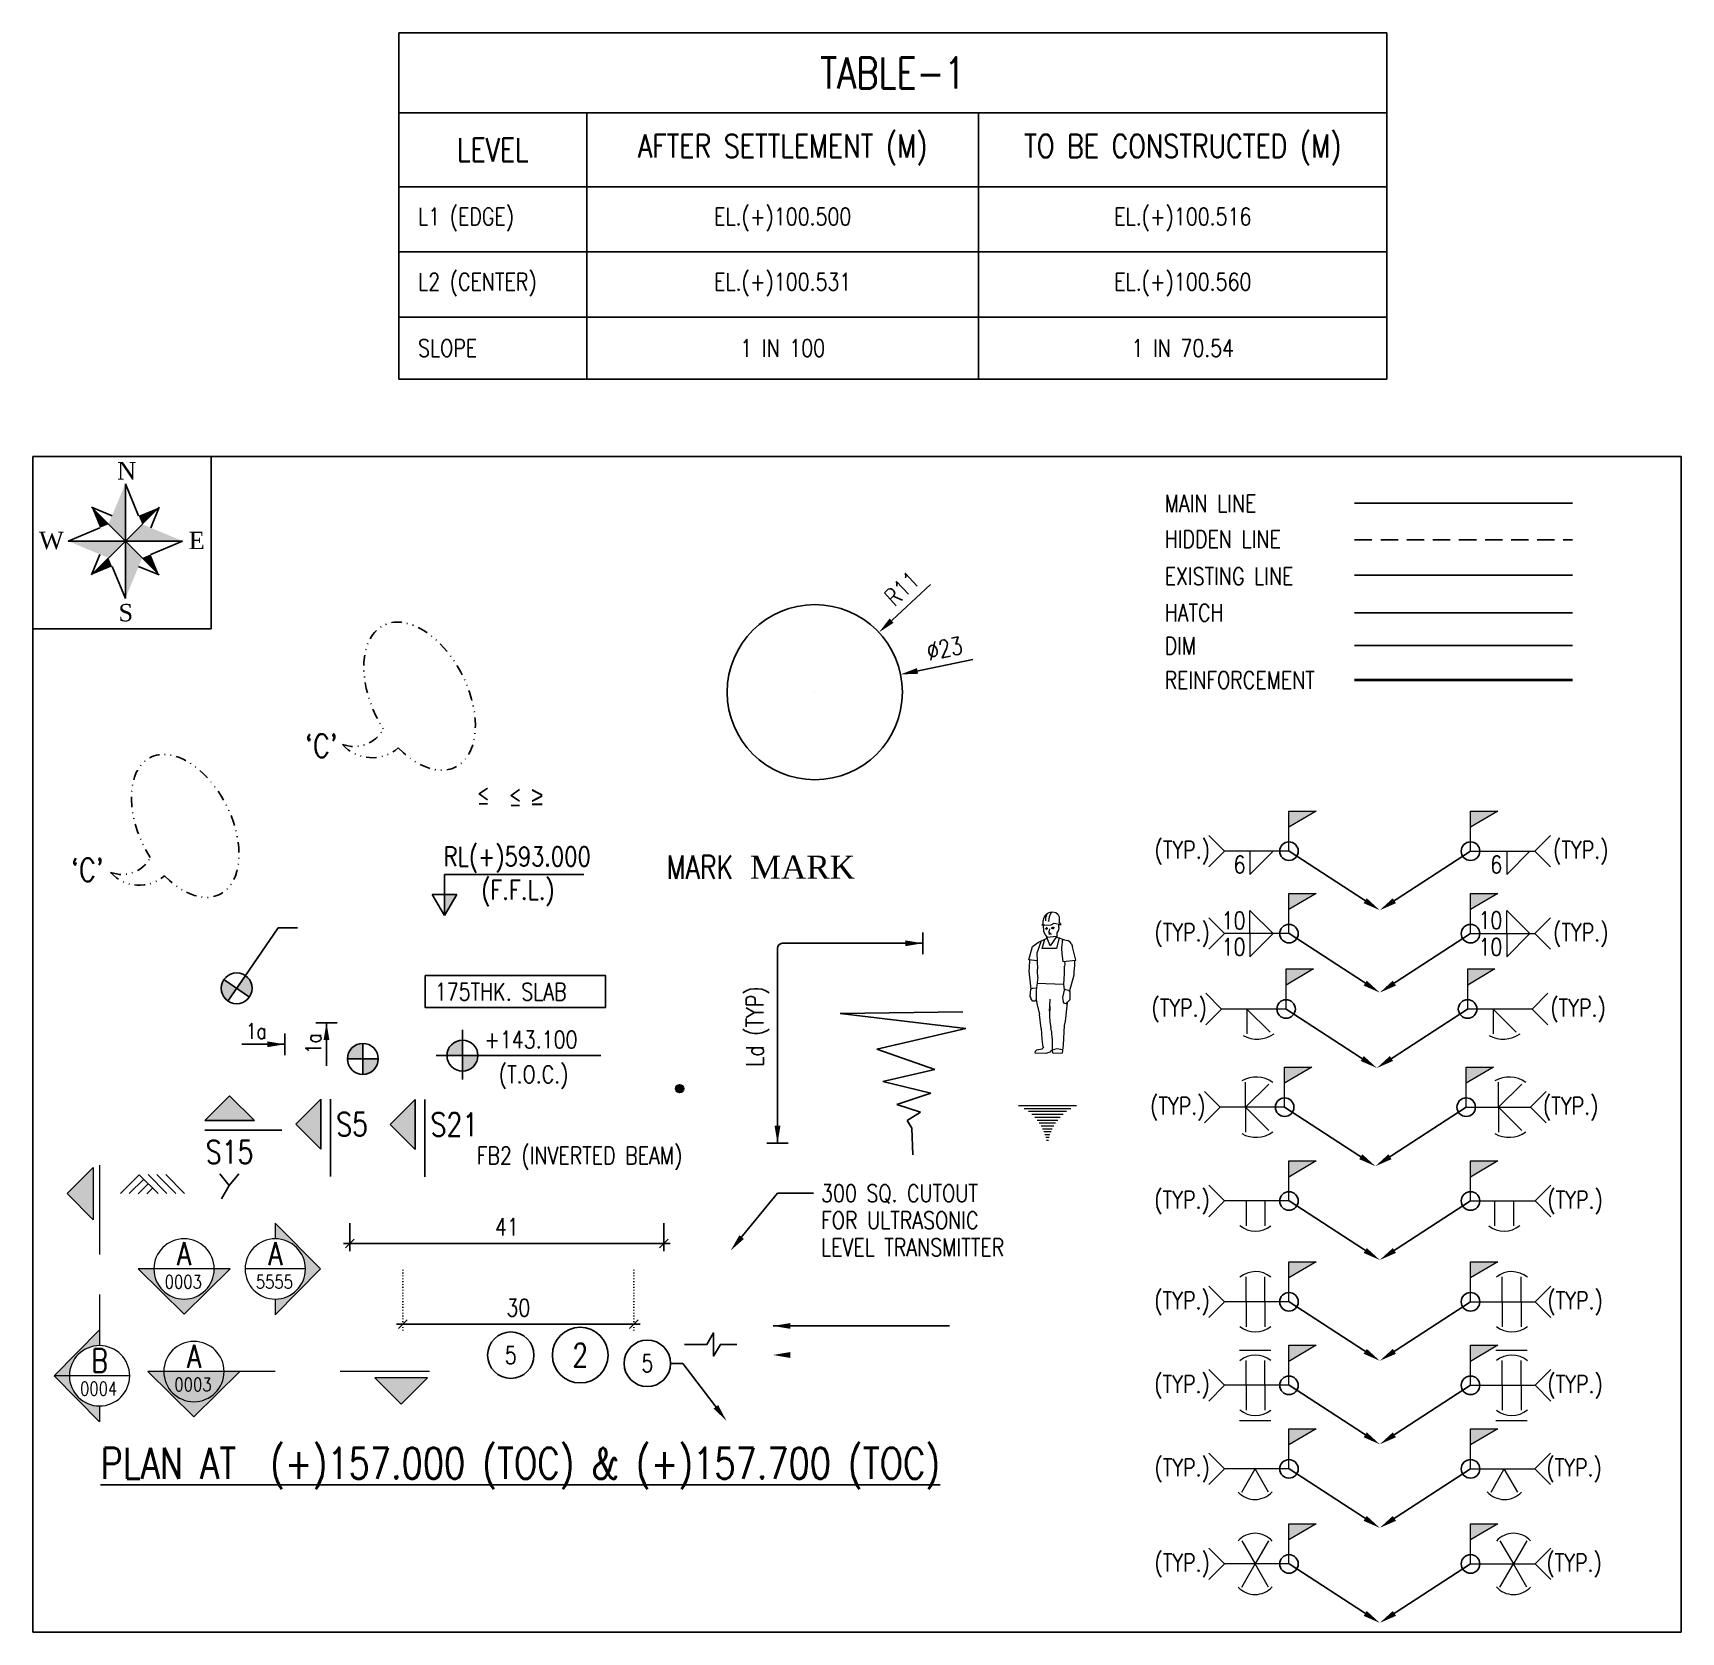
# Model space of a CAD drawing. Header units: inches. Extents: x -34056 to -33843, y -23572 to -23365.
import ezdxf
from ezdxf import colors
from ezdxf.entities.mleader import LeaderData, LeaderLine
from ezdxf.enums import TextEntityAlignment as Align
from ezdxf.math import Vec2, Vec3

# ---------------------------------------------------------------- set-up
doc = ezdxf.new("R2010")
doc.units = ezdxf.units.IN
doc.header["$LTSCALE"] = 9
doc.header["$MEASUREMENT"] = 0
doc.header["$PDMODE"] = 3
for name, pattern in [('ACAD_ISO07W100', [3, 0, -3]), ('CENTER', [2, 1.25, -0.25, 0.25, -0.25]), ('DASHED2', [0.375, 0.25, -0.125]), ('DIVIDE', [1.25, 0.5, -0.25, 0, -0.25, 0, -0.25])]:
    doc.linetypes.add(name, pattern=pattern)
for name, color, linetype in [('1', 8, 'Continuous'), ('1C-GRID', 8, 'CENTER'), ('1D-DIMENSION', 8, 'Continuous'), ('2-STRUCTURE', 1, 'Continuous'), ('3', 3, 'Continuous'), ('3T- TEXT', 3, 'Continuous'), ('5T-SUB TITLE TEXT', 2, 'Continuous'), ('7-HATCH', 9, 'Continuous'), ('C-ANNO-CUTL', 1, 'Continuous'), ('DIM', 8, 'Continuous'), ('EXISTING', 251, 'Continuous'), ('HATCH', 9, 'Continuous'), ('HIDDEN', 1, 'DASHED2'), ('Main', 3, 'Continuous')]:
    doc.layers.add(name, color=color, linetype=linetype)
for name, color, linetype, lineweight in [('Reinf_Firm_Bot', 2, 'Continuous', 40), ('SECTION', 3, 'Continuous', 15), ('Shade', 251, 'Continuous', 9), ('TextFrame', 1, 'Continuous', 5), ('TextMedium', 130, 'Continuous', 20), ('Water', 5, 'Continuous', 15)]:
    doc.layers.add(name, color=color, linetype=linetype, lineweight=lineweight)
doc.styles.add('ROMANS', font='ROMANS.shx', dxfattribs={"width": 0.8, "height": 4})
doc.styles.add('ROMANT', font='times.ttf', dxfattribs={"height": 3.5})
doc.styles.add('SIMPLEX', font='simplex')
doc.styles.get("Standard").update_dxf_attribs({"font": 'arial.ttf'})
doc.dimstyles.new('AJOY', dxfattribs={"dimtxt": 2.25, "dimasz": 0.5, "dimexe": 1, "dimexo": 1, "dimgap": 1, "dimtad": 1, "dimdec": 0, "dimdsep": 46, "dimtxsty": 'ROMANS', "dimblk": 'TICK', "dimcen": 2.5, "dimdle": 1, "dimclrd": 8, "dimclre": 8, "dimclrt": 4, "dimadec": 0, "dimazin": 0, "dimtfac": 1, "dimtdec": 0, "dimtmove": 0, "dimatfit": 3, "dimfxl": 1, "dimarcsym": 0})
doc.dimstyles.new('AJOY-2.25', dxfattribs={"dimscale": 100, "dimtxt": 2.25, "dimasz": 0.5, "dimexe": 1, "dimexo": 1, "dimgap": 1, "dimtad": 1, "dimdec": 0, "dimdsep": 46, "dimtxsty": 'ROMANS', "dimblk": 'TICK', "dimcen": 2.5, "dimdle": 1, "dimclrd": 8, "dimclre": 8, "dimclrt": 4, "dimadec": 0, "dimazin": 0, "dimtfac": 1, "dimtdec": 0, "dimtmove": 0, "dimatfit": 3, "dimfxl": 1, "dimarcsym": 0})
doc.dimstyles.new('AJOY-2.25 DOT', dxfattribs={"dimscale": 100, "dimtxt": 2.25, "dimasz": 0.5, "dimexe": 1, "dimexo": 1, "dimgap": 1, "dimtad": 1, "dimdec": 0, "dimdsep": 46, "dimtxsty": 'ROMANS', "dimblk": 'TICK', "dimcen": 2.5, "dimdle": 1, "dimclrd": 8, "dimclre": 8, "dimclrt": 4, "dimadec": 0, "dimazin": 0, "dimtfac": 1, "dimtdec": 0, "dimtmove": 0, "dimatfit": 3, "dimfxl": 1, "dimarcsym": 0})

msp = doc.modelspace()

# ---------------------------------------------------------------- texts
at = {"layer": '1D-DIMENSION', "color": 3, "style": 'ROMANS', "width": 0.8}
msp.add_text('Ld (TYP)', height=2.25, rotation=90, dxfattribs=at).set_placement((-33961.82, -23498.58))
at = {"layer": '3T- TEXT', "color": 3, "style": 'ROMANS', "width": 0.8}
for s, p in [('MAIN LINE', (-33909.93, -23426.83)), ('HIDDEN LINE', (-33909.93, -23431.44)), ('EXISTING LINE', (-33909.93, -23436.26)), ('HATCH', (-33909.93, -23440.97)), ('DIM', (-33909.93, -23445.24)), ('REINFORCEMENT', (-33909.93, -23449.68)), ('≤', (-33998.92, -23464.57)), ('FB2 (INVERTED BEAM)', (-33998.92, -23511.17))]:
    msp.add_text(s, height=2.25, dxfattribs=at).set_placement(p)
at = {"layer": '3T- TEXT', "color": 2, "style": 'ROMANS', "width": 0.8}
msp.add_text('175THK. SLAB', height=2.25, dxfattribs=at).set_placement((-34004.34, -23489.99))
at = {"layer": '3T- TEXT', "color": 3, "insert": (-33994.78, -23462.32), "char_height": 2.25, "width": 5.4993, "attachment_point": 1, "style": 'ROMANS'}
msp.add_mtext('≤ {\\fArial|b0|i0|c0|p34;\\H1.08333x;\\C256;≥}', dxfattribs=at)
at = {"layer": '5T-SUB TITLE TEXT', "style": 'ROMANS', "width": 0.8}
for s, height, p in [('MARK', 3, (-33974.36, -23474.26)), ('%%UPLAN AT  (+)157.000 (TOC) & (+)157.700 (TOC)', 4, (-34047.58, -23551.85))]:
    msp.add_text(s, height=height, dxfattribs=at).set_placement(p)
at = {"layer": '5T-SUB TITLE TEXT', "style": 'ROMANT'}
msp.add_text('MARK', height=3, dxfattribs=at).set_placement((-33963.57, -23474.26))
at = {"layer": 'TextMedium', "color": 2, "style": 'ROMANS', "width": 0.8}
for p in [(-34021.12, -23458.55), (-34051.39, -23474.6, 0.66)]:
    msp.add_text("`C'", height=3, dxfattribs=at).set_placement(p)

# ---------------------------------------------------------------- blocks, each defined once
blk = doc.blocks.new('TICK')
at = {"layer": '1D-DIMENSION', "color": 2}
blk.add_line((-1.125, -1.125), (1.125, 1.125), dxfattribs=at)
at = {"layer": '1D-DIMENSION', "color": 1}
blk.add_line((-1.625, 0), (1.625, 0), dxfattribs=at)
blk = doc.blocks.new('*D13')
at = {"layer": 'Defpoints', "color": 0, "transparency": 16777216}
for p in [(-34015.32, -23517.81), (-33974.72, -23517.81), (-33974.72, -23521.42)]:
    blk.add_point(p, dxfattribs=at)
at = {"layer": 'DIM', "color": 8, "lineweight": -2, "transparency": 16777216}
for p, q in [((-34015.32, -23518.81), (-34015.32, -23522.42)), ((-33974.72, -23518.81), (-33974.72, -23522.42)), ((-34014.82, -23521.42), (-33975.22, -23521.42))]:
    blk.add_line(p, q, dxfattribs=at)
at = {"layer": 'DIM', "color": 8, "lineweight": -2, "transparency": 16777216, "xscale": 0.5, "yscale": 0.5, "zscale": 0.5, "rotation": 180}
blk.add_blockref('TICK', (-34015.32, -23521.42), dxfattribs=at)
at = {"layer": 'DIM', "color": 8, "lineweight": -2, "transparency": 16777216, "xscale": 0.5, "yscale": 0.5, "zscale": 0.5}
blk.add_blockref('TICK', (-33974.72, -23521.42), dxfattribs=at)
at = {"layer": 'DIM', "color": 4, "transparency": 16777216, "insert": (-33995.02, -23519.29), "char_height": 2.25, "attachment_point": 5, "style": 'ROMANS', "bg_fill": 3, "box_fill_scale": 1.25, "bg_fill_color": 256, "bg_fill_true_color": 13158600, "bg_fill_transparency": 0}
blk.add_mtext('41', dxfattribs=at)
blk = doc.blocks.new('GRID for A3')
at = {"layer": '2-STRUCTURE'}
blk.add_circle((0, 0), 3, dxfattribs=at)
at = {"layer": '5T-SUB TITLE TEXT', "style": 'ROMANS', "width": 0.8}
blk.add_attdef('GRID', text='', height=2.5, dxfattribs=at).set_placement((0, 0), align=Align.MIDDLE_CENTER)
blk = doc.blocks.new('arrow')
at = {"color": 2, "linetype": 'ByBlock'}
blk.add_solid([(-1.5, 0.25), (-1.5, -0.25), (0, 0)], dxfattribs=at)
blk = doc.blocks.new('Level')
at = {"layer": '7-HATCH'}
h = blk.add_hatch(color=256, dxfattribs=at)
h.dxf.hatch_style = 1
h.paths.add_polyline_path([(0, 0), (-2, 0, -0.414214), (0, 2)])
h.paths.add_polyline_path([(0, -2), (0, 0), (2, 0, -0.414214)])
at = {"layer": '1', "color": 1}
blk.add_line((0, -3.09), (0, 3.32), dxfattribs=at)
at = {"layer": '1', "color": 2}
blk.add_circle((0, 0), 2, dxfattribs=at)
at = {"layer": 'DIM', "color": 1}
blk.add_line((-3.41, 0), (17.88, 0), dxfattribs=at)
at = {"layer": '5T-SUB TITLE TEXT', "style": 'ROMANS', "width": 0.8}
for tag, p in [('+143.100', (2.84, 0.95)), ('(T.O.C)', (4.69, -3.56))]:
    blk.add_attdef(tag, p, '', height=0.0225, dxfattribs=at)
blk = doc.blocks.new('*U6')
at = {"layer": '7-HATCH'}
h = blk.add_hatch(color=256, dxfattribs=at)
h.dxf.hatch_style = 1
h.paths.add_polyline_path([(0, 0), (-2.42, -2.42), (2.42, -2.42)])
at = {"layer": '1', "color": 3}
for p, q in [((-2.42, -2.42), (0, 0)), ((2.42, -2.42), (0, 0)), ((-2.42, -2.42), (2.42, -2.42))]:
    blk.add_line(p, q, dxfattribs=at)
at = {"layer": '1', "color": 2}
blk.add_line((-2.42, -3.36), (5.08, -3.36), dxfattribs=at)
at = {"layer": '5T-SUB TITLE TEXT', "style": 'ROMANS', "width": 0.8}
blk.add_attdef('SECTION', text='', height=2.5, dxfattribs=at).set_placement((0, -2.97), align=Align.MIDDLE_CENTER)
blk = doc.blocks.new('*U8')
at = {"layer": '7-HATCH'}
h = blk.add_hatch(color=256, dxfattribs=at)
h.dxf.hatch_style = 1
h.paths.add_polyline_path([(0, 0), (2.42, 2.42), (2.42, -2.42)])
at = {"layer": '1', "color": 3}
for p, q in [((2.42, 2.42), (0, 0)), ((2.42, 2.42), (2.42, -2.42)), ((2.42, -2.42), (0, 0))]:
    blk.add_line(p, q, dxfattribs=at)
at = {"layer": '1', "color": 2}
blk.add_line((3.36, 2.42), (3.36, -5.08), dxfattribs=at)
at = {"layer": '5T-SUB TITLE TEXT', "style": 'ROMANS', "width": 0.8}
blk.add_attdef('SECTION', text='', height=2.5, dxfattribs=at).set_placement((3.92, 0), align=Align.MIDDLE_LEFT)
blk = doc.blocks.new('FGL')
at = {"layer": 'DIM', "color": 1}
for p, q in [((0, 0), (2.44, -2.44)), ((1.15, 0), (3.59, -2.44)), ((-2.27, -0.03), (-4.71, -2.47)), ((-1.7, -0.6), (-3.56, -2.47)), ((-1.12, -1.18), (-2.43, -2.48)), ((-2.27, -0.03), (0.17, -2.47)), ((-0.55, -1.75), (-1.29, -2.49)), ((-1.13, -0.01), (1.3, -2.45))]:
    blk.add_line(p, q, dxfattribs=at)
blk = doc.blocks.new('BAR')
at = {"layer": 'Shade'}
h = blk.add_hatch(dxfattribs=at)
h.set_pattern_fill('ANSI31', color=256, scale=0.666667)
h.set_pattern_definition([(45, (421.16547, 848.83105), (-0.058925565, 0.058925565), [])])
edge = h.paths.add_edge_path()
edge.add_arc((0, 0), 0.5, 0, 360)
at = {"layer": 'Reinf_Firm_Bot', "linetype": 'ByBlock', "lineweight": 30}
blk.add_circle((0, 0), 0.5, dxfattribs=at)
blk = doc.blocks.new('*U14')
at = {"layer": '7-HATCH'}
h = blk.add_hatch(color=256, dxfattribs=at)
h.dxf.hatch_style = 1
h.paths.add_polyline_path([(0, 0), (2.42, 2.42), (2.42, -2.42)])
at = {"layer": '1', "color": 3}
for p, q in [((2.42, 2.42), (0, 0)), ((2.42, 2.42), (2.42, -2.42)), ((2.42, -2.42), (0, 0))]:
    blk.add_line(p, q, dxfattribs=at)
at = {"layer": '1', "color": 2}
blk.add_line((3.36, 2.42), (3.36, -5.08), dxfattribs=at)
at = {"layer": '5T-SUB TITLE TEXT', "style": 'ROMANS', "width": 0.8}
blk.add_attdef('SECTION', text='', height=2.5, dxfattribs=at).set_placement((3.92, 0), align=Align.MIDDLE_LEFT)
blk = doc.blocks.new('MAN')
h = blk.add_hatch(color=8)
h.dxf.hatch_style = 2
h.paths.add_polyline_path([(0.16, 16.19), (0.16, 16.15), (0.08, 16.15)])
h = blk.add_hatch(color=8)
h.dxf.hatch_style = 2
h.paths.add_polyline_path([(0.16, 16.19), (0.08, 16.19), (0.08, 16.15)])
h = blk.add_hatch(color=8)
h.dxf.hatch_style = 2
h.paths.add_polyline_path([(0.16, 16.15), (0.08, 16.15), (0.12, 16.11)])
h = blk.add_hatch(color=8)
h.dxf.hatch_style = 2
h.paths.add_polyline_path([(0.97, 16.27), (0.93, 16.23), (0.89, 16.23)])
h = blk.add_hatch(color=8)
h.dxf.hatch_style = 2
h.paths.add_polyline_path([(0.97, 16.27), (0.89, 16.27), (0.89, 16.23)])
h = blk.add_hatch(color=8)
h.dxf.hatch_style = 2
h.paths.add_polyline_path([(0.93, 16.23), (0.89, 16.23), (0.89, 16.19)])
at = {"layer": '1', "color": 8, "lineweight": 5, "elevation": -54.55}
for points in [[(-0.32, 17.17), (-0.2, 17.57), (0, 17.94)], [(-0.32, 16.76), (-0.32, 17.17)], [(0, 17.94), (0.24, 18.14), (0.57, 18.26), (0.93, 18.3), (1.3, 18.22), (1.58, 18.02)], [(0, 17.17), (0.04, 17.57)], [(0.04, 17.57), (0.24, 18.14)], [(0.45, 17.65), (0.37, 17.05)], [(0.37, 17.05), (0.37, 17.09)], [(0.69, 18.22), (0.45, 17.65)], [(1.58, 18.02), (1.75, 17.65)], [(1.75, 17.65), (1.75, 17)], [(-0.49, 16.6), (-0.32, 16.76)], [(-0.16, 16.6), (-0.49, 16.6)], [(-0.24, 15.79), (-0.28, 16.6)], [(-0.08, 15.38), (-0.24, 15.79)], [(-0.16, 16.6), (0.69, 16.64)], [(0.2, 15.1), (-0.08, 15.38)], [(0.24, 16.11), (0.12, 16.23), (0, 16.15)], [(0.24, 16.15), (0.16, 16.11), (0.12, 16.07), (0.08, 16.11), (0.04, 16.19)], [(0.12, 14.89), (0.2, 15.1)], [(0.16, 15.06), (1.46, 15.18), (0.57, 13.92)], [(0.57, 13.92), (0.16, 15.06)], [(0.49, 16.11), (0.41, 15.71)], [(0.57, 15.62), (0.49, 15.62), (0.41, 15.67), (0.41, 15.71)], [(0.69, 15.42), (0.65, 15.46), (0.53, 15.46), (0.49, 15.46), (0.41, 15.42)], [(0.69, 15.42), (0.57, 15.38), (0.41, 15.46)], [(0.69, 16.64), (1.1, 16.84)], [(1.14, 16.23), (0.89, 16.31), (0.77, 16.23)], [(1.06, 16.27), (1.01, 16.15), (0.93, 16.11), (0.81, 16.15), (0.81, 16.23)], [(1.1, 16.84), (1.99, 16.68)], [(1.75, 14.98), (1.38, 13.56)], [(1.7, 16.31), (1.66, 15.95), (1.46, 15.62), (1.46, 15.06)], [(1.46, 15.06), (2.44, 14.69)], [(1.7, 16.31), (1.7, 16.64), (1.99, 16.68), (1.75, 17)], [(-2.19, 12.09), (-1.7, 13.84)], [(-1.7, 13.84), (-0.93, 14.41)], [(-0.57, 14.57), (-1.14, 12.99)], [(-1.14, 12.99), (-1.06, 10.92)], [(-0.93, 14.41), (0.12, 14.89)], [(-0.45, 13.56), (-0.12, 14.77)], [(1.38, 13.56), (-0.45, 13.56)], [(2.19, 14.81), (2.03, 13.64)], [(2.03, 13.64), (2.07, 12.87)], [(2.07, 12.87), (2.23, 11.89)], [(2.44, 14.69), (2.88, 14.61)], [(3.33, 14.16), (3.17, 14.41), (2.88, 14.61)], [(3.33, 14.16), (3.49, 13.8)], [(3.9, 12.05), (3.49, 13.8)], [(-1.1, 11.97), (-2.19, 12.09)], [(-1.87, 8.32), (-2.15, 10.63), (-2.11, 11.12), (-2.07, 12.09)], [(-1.01, 9.86), (-1.06, 10.59), (-1.06, 10.92)], [(2.23, 11.89), (3.9, 12.05)], [(2.96, 8.16), (2.44, 8.28), (2.35, 8.93), (2.44, 10.35), (2.44, 11.28)], [(2.44, 11.89), (2.48, 11.57), (2.44, 11.28)], [(3.73, 11.4), (3.65, 10.51), (3.65, 10.11)], [(3.73, 12.05), (3.73, 11.4)], [(-1.01, 9.86), (-1.22, 8.16)], [(2.35, 8.93), (-1.14, 9.05)], [(3.65, 10.11), (3.08, 8.08)], [(-1.99, 7.35), (-1.91, 8.32)], [(-1.87, 7.02), (-1.87, 7.14), (-1.99, 7.35)], [(-1.18, 8.44), (-1.7, 8.4), (-1.91, 8.32)], [(-1.66, 6.78), (-1.87, 7.02)], [(-1.22, 7.02), (-1.38, 6.78), (-1.66, 6.78)], [(-1.22, 8.16), (-1.22, 7.02)], [(-1.22, 7.02), (-1.14, 6.45), (-0.81, 5.03)], [(0.49, 5.48), (0.53, 6.13), (0.57, 7.02)], [(2.44, 8.36), (2.19, 7.22)], [(2.19, 7.22), (2.27, 6.7)], [(2.64, 6.41), (2.44, 6.45), (2.27, 6.7)], [(2.76, 6.53), (2.52, 4.18)], [(2.64, 6.41), (2.84, 6.62)], [(2.84, 6.62), (2.92, 6.7)], [(2.96, 8.16), (3.12, 8.04), (3.12, 6.94), (2.92, 6.7)], [(-0.57, 3.21), (-0.81, 5.03)], [(0.53, 6.13), (0.49, 4.87), (0.53, 4.14)], [(-0.57, 3.21), (-0.49, 1.83), (-0.37, 0.81), (-0.24, 0.81), (-0.45, 0.61)], [(0.53, 4.14), (0.65, 3.33)], [(0.85, 1.99), (0.81, 2.76), (0.65, 3.33)], [(2.39, 3.61), (2.27, 1.1)], [(2.52, 4.18), (2.39, 3.61)], [(-1.38, 0.04), (-1.3, 0.28)], [(0, 0), (-1.38, 0.04)], [(-1.3, 0.28), (-1.14, 0.49), (-0.45, 0.61)], [(0.65, 0.2), (0, 0)], [(0.65, 0.2), (0.73, 0.37), (0.85, 0.41)], [(0.85, 1.99), (0.85, 0.41)], [(2.19, 0.45), (1.46, 0.61), (0.85, 0.41)], [(0.97, 0), (0.85, 0.41)], [(2.15, 0.04), (0.97, 0)], [(2.27, 1.1), (2.15, 0.04)]]:
    blk.add_lwpolyline(points, dxfattribs=at)
at = {"layer": '1', "color": 8, "lineweight": 35, "elevation": -54.55}
for points in [[(0.08, 16.19), (0.12, 16.19), (0.16, 16.19), (0.16, 16.15), (0.12, 16.11), (0.08, 16.15), (0.08, 16.19)], [(0.89, 16.27), (0.89, 16.27), (0.93, 16.27), (0.97, 16.27), (0.93, 16.23), (0.89, 16.19), (0.89, 16.23), (0.89, 16.27)]]:
    blk.add_lwpolyline(points, dxfattribs=at)
blk = doc.blocks.new('LWL')
at = {"layer": 'Water'}
for p, q in [((3.75, 0), (-3.75, 0)), ((3.02, -0.38), (-3.03, -0.38)), ((2.47, -0.75), (-2.47, -0.75)), ((2.02, -1.12), (-2.03, -1.12)), ((1.64, -1.5), (-1.65, -1.5)), ((1.33, -1.88), (-1.33, -1.88)), ((1.05, -2.25), (-1.06, -2.25)), ((0.82, -2.62), (-0.83, -2.62)), ((0.62, -3), (-0.63, -3)), ((0.46, -3.38), (-0.47, -3.38)), ((0.32, -3.75), (-0.33, -3.75)), ((0.21, -4.12), (-0.22, -4.12)), ((0.12, -4.5), (-0.13, -4.5))]:
    blk.add_line(p, q, dxfattribs=at)
blk = doc.blocks.new('NORTH SYMBOL')
at = {"color": 1}
for p, q in [((0, 0), (0, 7.41)), ((0, 7.41), (1.72, 3.28)), ((0, 0), (-4.37, 4.37)), ((-4.37, 4.37), (-1.72, 3.28)), ((0, 0), (4.37, 4.37)), ((4.37, 4.37), (3.28, 1.72)), ((-7.41, 0), (-3.28, 1.72)), ((0, 0), (-7.41, 0)), ((0, 0), (-4.37, -4.37)), ((0, 0), (7.41, 0)), ((0, 0), (0, -7.41)), ((0, 0), (4.37, -4.37)), ((7.41, 0), (3.28, -1.72)), ((-4.37, -4.37), (-3.28, -1.72)), ((0, -7.41), (-1.72, -3.28)), ((4.37, -4.37), (1.72, -3.28))]:
    blk.add_line(p, q, dxfattribs=at)
for points in [[(0, 0), (0, 7.41), (-2.18, 2.18), (0, 7.41)], [(-2.18, 2.18), (-4.37, 4.37), (-3.28, 1.72), (-4.37, 4.37)], [(4.37, 4.37), (2.18, 2.18), (4.37, 4.37), (1.72, 3.28)], [(0, 0), (7.41, 0), (2.18, 2.18), (7.41, 0)], [(0, 0), (-7.41, 0), (-2.18, -2.18), (-7.41, 0)], [(2.18, -2.18), (0, -7.41), (0, 0), (0, -7.41)], [(3.28, -1.72), (4.37, -4.37), (2.18, -2.18), (4.37, -4.37)], [(-2.18, -2.18), (-4.37, -4.37), (-1.72, -3.28), (-4.37, -4.37)]]:
    blk.add_solid(points, dxfattribs=at)
at = {"layer": '3T- TEXT', "style": 'ROMANT'}
for s, p in [('N', (-1.06, 7.96)), ('W', (-11.17, -1.04)), ('E', (8.2, -1.04)), ('S', (-0.89, -10.38))]:
    blk.add_text(s, height=2.25, dxfattribs=at).set_placement(p)
blk = doc.blocks.new('SITE')
at = {"layer": 'DIM'}
h = blk.add_hatch(color=1, dxfattribs=at)
h.dxf.hatch_style = 1
h.paths.add_polyline_path([(3.53, 5.19), (0, 5.19), (0, 3.1)])
at = {"layer": 'TextFrame'}
for p, q in [((0, 0), (0, 5.19)), ((0, 5.19), (3.53, 5.19)), ((3.53, 5.19), (0, 3.1))]:
    blk.add_line(p, q, dxfattribs=at)
blk = doc.blocks.new('ALL ROUND')
at = {"color": 1}
blk.add_circle((0, 0), 1.2, dxfattribs=at)
blk = doc.blocks.new('*D22')
at = {"layer": 'Defpoints', "color": 0, "ltscale": 0.01, "transparency": 16777216}
for p in [(-34008.47, -23523.83, 0), (-33978.58, -23523.83, 0), (-33978.58, -23531.87)]:
    blk.add_point(p, dxfattribs=at)
at = {"layer": 'DIM', "color": 8, "linetype": 'ACAD_ISO07W100', "lineweight": -2, "ltscale": 0.01, "transparency": 16777216}
for p, q in [((-34008.47, -23524.83), (-34008.47, -23532.87)), ((-33978.58, -23524.83), (-33978.58, -23532.87))]:
    blk.add_line(p, q, dxfattribs=at)
at = {"layer": 'DIM', "color": 8, "lineweight": -2, "ltscale": 0.01, "transparency": 16777216}
blk.add_line((-34007.97, -23531.87), (-33979.08, -23531.87), dxfattribs=at)
at = {"layer": 'DIM', "color": 8, "lineweight": -2, "ltscale": 0.01, "transparency": 16777216, "xscale": 0.5, "yscale": 0.5, "zscale": 0.5, "rotation": 180}
blk.add_blockref('TICK', (-34008.47, -23531.87), dxfattribs=at)
at = {"layer": 'DIM', "color": 8, "lineweight": -2, "ltscale": 0.01, "transparency": 16777216, "xscale": 0.5, "yscale": 0.5, "zscale": 0.5}
blk.add_blockref('TICK', (-33978.58, -23531.87), dxfattribs=at)
at = {"layer": 'DIM', "color": 4, "ltscale": 0.01, "transparency": 16777216, "insert": (-33993.53, -23529.74), "char_height": 2.25, "attachment_point": 5, "style": 'ROMANS'}
blk.add_mtext('30', dxfattribs=at)
blk = doc.blocks.new('*U24')
at = {"color": 0, "linetype": 'ByBlock'}
blk.add_lwpolyline([(0, -3.77), (0, -0.87), (-1.5, 0), (1.5, 0), (0, 0.87), (0, 3.02)], dxfattribs=at)
blk = doc.blocks.new('ROCK SYMBOL')
at = {"layer": 'DIM', "color": 8, "linetype": 'Continuous', "ltscale": 150}
for p, q in [((0, 0), (1.23, -1.54)), ((2.45, 0), (1.23, -1.54)), ((1.23, -1.54), (0.23, -3.24))]:
    blk.add_line(p, q, dxfattribs=at)
blk = doc.blocks.new('SADSAD')
at = {"layer": '7-HATCH', "color": 135}
for p, q in [((3037208.7, 360101.1), (3036834.4, 360012)), ((3036838.3, 360063.4), (3037208.7, 360101.1)), ((3036834.4, 360012), (3037110.7, 359981.1)), ((3037110.7, 359981.1), (3036942.9, 359898.8)), ((3036942.9, 359898.8), (3037104.3, 359881.1)), ((3037104.3, 359881.1), (3036963, 359829.1)), ((3036963, 359829.1), (3037069.3, 359807.2)), ((3037069.3, 359807.2), (3037000.7, 359775.5)), ((3037000.7, 359775.5), (3037044.4, 359754.8)), ((3037044.4, 359754.8), (3037032.7, 359730.1)), ((3037032.7, 359730.1), (3037039.5, 359649.9))]:
    blk.add_line(p, q, dxfattribs=at)
blk = doc.blocks.new('*U28')
at = {"layer": 'Shade', "lineweight": 20}
h = blk.add_hatch(color=256, dxfattribs=at)
edge = h.paths.add_edge_path()
edge.add_line((5.94, 0), (3.9, 0))
edge.add_ellipse((0, 0), major_axis=(0, -3.9), ratio=1, start_angle=-89.9998, end_angle=90.0002, ccw=False)
edge.add_line((-3.9, 0), (-5.94, 0))
edge.add_line((-5.94, 0), (0, -5.87))
edge.add_line((0, -5.87), (5.94, 0))
at = {"layer": 'SECTION', "lineweight": 20}
for p, q in [((-5.94, 0), (0, -5.87)), ((3.46, 0), (-5.94, 0)), ((0, -5.87), (5.94, 0)), ((5.94, 0), (3.46, 0))]:
    blk.add_line(p, q, dxfattribs=at)
at = {"layer": 'SECTION', "lineweight": 20, "extrusion": (0, 0, -1)}
blk.add_ellipse((0, 0), major_axis=(0, 3.9), ratio=1, start_param=4.712293, end_param=10.995478, dxfattribs=at)
at = {"layer": 'DIM', "color": 2, "style": 'ROMANS', "width": 0.8}
for tag, height, p in [('SECTION', 3, (0.02, 1.97, -58.62)), ('REFERENCE', 1.75, (-0.11, -1.67, -58.62))]:
    blk.add_attdef(tag, text='', height=height, dxfattribs=at).set_placement(p, align=Align.MIDDLE_CENTER)
blk = doc.blocks.new('A$Cc3db88e7')
at = {"layer": 'Shade', "lineweight": 20}
h = blk.add_hatch(color=256, dxfattribs=at)
edge = h.paths.add_edge_path()
edge.add_line((-4.58, 0), (-6.63, 0))
edge.add_ellipse((-10.52, 0), major_axis=(0, -3.9), ratio=1, start_angle=-89.9998, end_angle=90.0002, ccw=False)
edge.add_line((-14.42, 0), (-16.46, 0))
edge.add_line((-16.46, 0), (-10.52, -5.87))
edge.add_line((-10.52, -5.87), (-4.58, 0))
at = {"layer": 'SECTION', "lineweight": 20}
for p, q in [((-16.46, 0), (-10.52, -5.87)), ((0, 0), (-16.46, 0)), ((-10.52, -5.87), (-4.58, 0))]:
    blk.add_line(p, q, dxfattribs=at)
at = {"layer": 'SECTION', "lineweight": 20, "extrusion": (0, 0, -1)}
blk.add_ellipse((-10.52, 0), major_axis=(0, 3.9), ratio=1, start_param=4.712293, end_param=10.995478, dxfattribs=at)
blk = doc.blocks.new('*U31')
at = {"layer": 'Shade', "lineweight": 20, "extrusion": (0, 0, -1)}
blk.add_hatch(color=256, dxfattribs=at).paths.add_polyline_path([(-8.65, -0.81), (-15.45, -0.81), (-12.05, -4.2)], flags=0)
at = {"layer": 'SECTION', "lineweight": 20, "extrusion": (0, 0, -1)}
for p, q in [((15.73, 0), (4.16, 0)), ((8.65, -0.81), (12.05, -4.2)), ((15.45, -0.81), (8.65, -0.81)), ((12.05, -4.2), (15.45, -0.81))]:
    blk.add_line(p, q, dxfattribs=at)
blk.add_blockref('A$Cc3db88e7', (-4.23, 0))
at = {"layer": 'DIM', "color": 2, "style": 'ROMANS', "width": 0.8}
for tag, height, p in [('SECTION', 3, (-14.73, 1.97, -58.62)), ('REFERENCE', 1.75, (-14.87, -1.67, -58.62))]:
    blk.add_attdef(tag, text='', height=height, dxfattribs=at).set_placement(p, align=Align.MIDDLE_CENTER)
blk = doc.blocks.new('A$C77d2dd2f')
at = {"layer": 'Shade', "lineweight": 20}
h = blk.add_hatch(color=256, dxfattribs=at)
edge = h.paths.add_edge_path()
edge.add_line((0, 5.94), (0, 3.9))
edge.add_ellipse((0, 0), major_axis=(-3.9, 0), ratio=1, start_angle=269.9998, end_angle=449.9998)
edge.add_line((0, -3.9), (0, -5.94))
edge.add_line((0, -5.94), (-5.87, 0))
edge.add_line((-5.87, 0), (0, 5.94))
at = {"layer": 'SECTION', "lineweight": 20}
for p, q in [((0, 10.52), (0, 3.9)), ((-5.87, 0), (0, 5.94)), ((0, -5.94), (-5.87, 0)), ((3.9, 0), (-5.87, 0)), ((0, -3.9), (0, -5.94))]:
    blk.add_line(p, q, dxfattribs=at)
at = {"layer": 'SECTION', "lineweight": 20, "extrusion": (0, 0, -1)}
blk.add_ellipse((0, 0), major_axis=(0, 3.9), ratio=1, start_param=4.712293, end_param=10.995478, dxfattribs=at)
blk = doc.blocks.new('*U34')
at = {"layer": 'Shade', "lineweight": 20, "extrusion": (0, 0, -1)}
blk.add_hatch(color=256, dxfattribs=at).paths.add_polyline_path([(0.81, 7.2), (0.81, 14), (4.2, 10.6)], flags=0)
at = {"layer": 'SECTION', "lineweight": 20, "extrusion": (0, 0, -1)}
for p, q in [((-4.2, 10.6), (-0.81, 14)), ((-0.81, 14), (-0.81, 7.2)), ((0, 14.29), (0, 2.72)), ((-0.81, 7.2), (-4.2, 10.6))]:
    blk.add_line(p, q, dxfattribs=at)
at = {"layer": 'Main'}
blk.add_blockref('A$C77d2dd2f', (0, -12.96), dxfattribs=at)
at = {"layer": 'DIM', "color": 2, "style": 'ROMANS', "width": 0.8}
for tag, height, p in [('SECTION', 3, (0.02, -10.99, -58.62)), ('REFERENCE', 1.75, (-0.11, -14.62, -58.62))]:
    blk.add_attdef(tag, text='', height=height, dxfattribs=at).set_placement(p, align=Align.MIDDLE_CENTER)
blk = doc.blocks.new('Double Fillet')
at = {"color": 1}
for q in [(-10.36, 2.03), (-10.36, -2.03)]:
    blk.add_line((-8.33, 0), q, dxfattribs=at)
at = {"layer": 'TextFrame'}
for p, q in [((-5.05, 3), (-2.05, 0)), ((-5.05, 0), (-5.05, 3)), ((0, 0), (-8.33, 0)), ((-5.05, -3), (-2.05, 0)), ((-5.05, 0), (-5.05, -3))]:
    blk.add_line(p, q, dxfattribs=at)
at = {"layer": '3T- TEXT', "style": 'ROMANS', "width": 0.8}
blk.add_attdef('(TYP.)', text='', height=2.25, dxfattribs=at).set_placement((-10.22, -0.96), align=Align.RIGHT)
at = {"layer": 'Main', "style": 'SIMPLEX', "width": 0.8}
for tag, p in [('WELD_SIZE_TOP', (-5.63, 0.57)), ('WELD_SIZE_BOTTOM', (-5.63, -2.85))]:
    blk.add_attdef(tag, text='', height=2.25, dxfattribs=at).set_placement(p, align=Align.RIGHT)
blk = doc.blocks.new('SQARE BUTT')
at = {"layer": 'DIM', "color": 1}
for q in [(-10.36, 2.03), (-10.36, -2.03)]:
    blk.add_line((-8.33, 0), q, dxfattribs=at)
at = {"layer": 'TextFrame'}
for p, q in [((0, 0), (-8.33, 0)), ((-5.55, 0), (-5.55, -3.22)), ((-3.11, 0), (-3.11, -3.22))]:
    blk.add_line(p, q, dxfattribs=at)
blk.add_arc((-4.33, -0.72), 3.18, 230.5563, 308.7816, dxfattribs=at)
at = {"layer": '3T- TEXT', "style": 'ROMANS', "width": 0.8}
blk.add_attdef('(TYP.)', text='', height=2.25, dxfattribs=at).set_placement((-10.24, -0.96), align=Align.RIGHT)
blk = doc.blocks.new('SINGLE V BUTT')
at = {"color": 1}
for q in [(-10.36, 2.03), (-10.36, -2.03)]:
    blk.add_line((-8.33, 0), q, dxfattribs=at)
at = {"layer": 'TextFrame'}
for p, q in [((0, 0), (-8.33, 0)), ((-6.1, -3), (-4.37, 0)), ((-2.65, -3), (-4.37, 0))]:
    blk.add_line(p, q, dxfattribs=at)
blk.add_arc((-4.39, -0.99), 2.97, 222.3779, 318.4736, dxfattribs=at)
at = {"layer": '3T- TEXT', "style": 'ROMANS', "width": 0.8}
blk.add_attdef('(TYP.)', text='', height=2.25, dxfattribs=at).set_placement((-10.22, -0.96), align=Align.RIGHT)
blk = doc.blocks.new('SINGLE BEVELED BUTT')
at = {"color": 1}
for q in [(-10.36, 2.03), (-10.36, -2.03)]:
    blk.add_line((-8.33, 0), q, dxfattribs=at)
at = {"layer": 'TextFrame'}
for p, q in [((0, 0), (-8.33, 0)), ((-2.05, -3), (-5.05, 0)), ((-5.05, 0), (-5.05, -3.22))]:
    blk.add_line(p, q, dxfattribs=at)
blk.add_arc((-3.71, -0.21), 3.69, 240.1663, 306.012, dxfattribs=at)
at = {"layer": '3T- TEXT', "style": 'ROMANS', "width": 0.8}
blk.add_attdef('(TYP.)', text='', height=2.25, dxfattribs=at).set_placement((-10.23, -0.96), align=Align.RIGHT)
blk = doc.blocks.new('DOUBLE BEVELED BUTT')
at = {"color": 1}
for q in [(-10.36, 2.03), (-10.36, -2.03)]:
    blk.add_line((-8.33, 0), q, dxfattribs=at)
at = {"layer": 'TextFrame'}
for p, q in [((-5.05, 0), (-5.05, 3.22)), ((-2.05, 3), (-5.05, 0)), ((0, 0), (-8.33, 0)), ((-2.05, -3), (-5.05, 0)), ((-5.05, 0), (-5.05, -3.22))]:
    blk.add_line(p, q, dxfattribs=at)
for centre, start, end in [((-3.71, 0.21), 53.988, 119.8337), ((-3.71, -0.21), 240.1663, 306.012)]:
    blk.add_arc(centre, 3.69, start, end, dxfattribs=at)
at = {"layer": '3T- TEXT', "style": 'ROMANS', "width": 0.8}
blk.add_attdef('(TYP.)', text='', height=2.25, dxfattribs=at).set_placement((-10.23, -0.96), align=Align.RIGHT)
blk = doc.blocks.new('SINGLE FILLET')
at = {"color": 1}
for q in [(-10.36, 2.03), (-10.36, -2.03)]:
    blk.add_line((-8.33, 0), q, dxfattribs=at)
at = {"layer": 'TextFrame'}
for p, q in [((0, 0), (-8.33, 0)), ((-5.05, -3), (-2.05, 0)), ((-5.05, 0), (-5.05, -3))]:
    blk.add_line(p, q, dxfattribs=at)
at = {"layer": '3T- TEXT', "style": 'ROMANS', "width": 0.8}
blk.add_attdef('(TYP.)', text='', height=2.25, dxfattribs=at).set_placement((-10.22, -0.96), align=Align.RIGHT)
at = {"layer": 'Main', "style": 'SIMPLEX', "width": 0.8}
blk.add_attdef('WELD_SIZE_BOTTOM', text='', height=2.25, dxfattribs=at).set_placement((-5.63, -2.85), align=Align.RIGHT)
blk = doc.blocks.new('SINGLE FILLET 1')
at = {"color": 1}
for q in [(10.36, 2.03), (10.36, -2.03)]:
    blk.add_line((8.33, 0), q, dxfattribs=at)
at = {"layer": 'TextFrame'}
for p, q in [((0, 0), (8.33, 0)), ((4.68, -3), (7.68, 0)), ((4.68, 0), (4.68, -3))]:
    blk.add_line(p, q, dxfattribs=at)
at = {"layer": '3T- TEXT', "style": 'ROMANS', "width": 0.8}
blk.add_attdef('(TYP.)', text='', height=2.25, dxfattribs=at).set_placement((17.85, -0.96), align=Align.RIGHT)
at = {"layer": 'Main', "style": 'SIMPLEX', "width": 0.8}
blk.add_attdef('WELD_SIZE_BOTTOM', text='', height=2.25, dxfattribs=at).set_placement((4.1, -2.85), align=Align.RIGHT)
blk = doc.blocks.new('DOUBLE FILLET 1')
at = {"color": 1}
for q in [(10.36, 2.03), (10.36, -2.03)]:
    blk.add_line((8.33, 0), q, dxfattribs=at)
at = {"layer": 'TextFrame'}
for p, q in [((4.68, 3), (7.68, 0)), ((4.68, 0), (4.68, 3)), ((0, 0), (8.33, 0)), ((4.68, -3), (7.68, 0)), ((4.68, 0), (4.68, -3))]:
    blk.add_line(p, q, dxfattribs=at)
at = {"layer": '3T- TEXT', "style": 'ROMANS', "width": 0.8}
blk.add_attdef('(TYP.)', (9.84, -0.96), '', height=2.25, dxfattribs=at)
at = {"layer": 'Main', "style": 'SIMPLEX', "width": 0.8}
for tag, p in [('WELD_SIZE_TOP', (4.1, 0.6)), ('WELD_SIZE_BOTTOM', (4.1, -2.85))]:
    blk.add_attdef(tag, text='', height=2.25, dxfattribs=at).set_placement(p, align=Align.RIGHT)
blk = doc.blocks.new('SINGLE BEVELED')
at = {"color": 1}
for q in [(10.36, 2.03), (10.36, -2.03)]:
    blk.add_line((8.33, 0), q, dxfattribs=at)
at = {"layer": 'TextFrame'}
for p, q in [((8.33, 0), (0, 0)), ((6.28, -3), (3.28, 0)), ((3.28, 0), (3.28, -3.22))]:
    blk.add_line(p, q, dxfattribs=at)
blk.add_arc((4.62, -0.21), 3.69, 240.1663, 306.012, dxfattribs=at)
at = {"layer": '3T- TEXT', "style": 'ROMANS', "width": 0.8}
blk.add_attdef('(TYP.)', (9.74, -0.96), '', height=2.25, dxfattribs=at)
blk = doc.blocks.new('DOUBLE BEVELED 1')
at = {"color": 1}
for q in [(10.36, 2.03), (10.36, -2.03)]:
    blk.add_line((8.33, 0), q, dxfattribs=at)
at = {"layer": 'TextFrame'}
for p, q in [((4.19, 0), (4.19, 3.22)), ((7.19, 3), (4.19, 0)), ((0, 0), (8.33, 0)), ((7.19, -3), (4.19, 0)), ((4.19, 0), (4.19, -3.22))]:
    blk.add_line(p, q, dxfattribs=at)
for centre, start, end in [((5.53, 0.21), 53.988, 119.8337), ((5.53, -0.21), 240.1663, 306.012)]:
    blk.add_arc(centre, 3.69, start, end, dxfattribs=at)
at = {"layer": '3T- TEXT', "style": 'ROMANS', "width": 0.8}
blk.add_attdef('(TYP.)', (9.93, -0.96), '', height=2.25, dxfattribs=at)
blk = doc.blocks.new('SQUARE BUTT 1')
at = {"layer": 'DIM', "color": 1}
for q in [(10.37, 2.03), (10.37, -2.03)]:
    blk.add_line((8.34, 0), q, dxfattribs=at)
at = {"layer": 'TextFrame'}
for p, q in [((0, 0), (8.34, 0)), ((3.11, 0), (3.11, -3.22)), ((5.56, 0), (5.56, -3.22))]:
    blk.add_line(p, q, dxfattribs=at)
blk.add_arc((4.34, -0.72), 3.18, 231.2184, 309.4437, dxfattribs=at)
at = {"layer": '3T- TEXT', "style": 'ROMANS', "width": 0.8}
blk.add_attdef('(TYP.)', (9.94, -0.96), '', height=2.25, dxfattribs=at)
blk = doc.blocks.new('DOUBLE SQUARE BUTT')
at = {"layer": 'DIM', "color": 1}
for q in [(-10.36, 2.03), (-10.36, -2.03)]:
    blk.add_line((-8.33, 0), q, dxfattribs=at)
at = {"layer": 'TextFrame'}
for p, q in [((-5.55, 0), (-5.55, 3.22)), ((-3.11, 0), (-3.11, 3.22)), ((0, 0), (-8.33, 0)), ((-5.55, 0), (-5.55, -3.22)), ((-3.11, 0), (-3.11, -3.22))]:
    blk.add_line(p, q, dxfattribs=at)
for centre, start, end in [((-4.33, 0.72), 51.2184, 129.4437), ((-4.33, -0.72), 230.5563, 308.7816)]:
    blk.add_arc(centre, 3.18, start, end, dxfattribs=at)
at = {"layer": '3T- TEXT', "style": 'ROMANS', "width": 0.8}
blk.add_attdef('(TYP.)', text='', height=2.25, dxfattribs=at).set_placement((-10.24, -0.96), align=Align.RIGHT)
blk = doc.blocks.new('DOUBLE SQUARE BUTT 1')
at = {"layer": 'DIM', "color": 1}
for q in [(10.37, 2.03), (10.37, -2.03)]:
    blk.add_line((8.34, 0), q, dxfattribs=at)
at = {"layer": 'TextFrame'}
for p, q in [((4.1, 0), (4.1, 3.22)), ((6.55, 0), (6.55, 3.22)), ((0, 0), (8.34, 0)), ((4.1, 0), (4.1, -3.22)), ((6.55, 0), (6.55, -3.22))]:
    blk.add_line(p, q, dxfattribs=at)
for centre, start, end in [((5.33, 0.72), 50.5563, 128.7816), ((5.33, -0.72), 231.2184, 309.4437)]:
    blk.add_arc(centre, 3.18, start, end, dxfattribs=at)
at = {"layer": '3T- TEXT', "style": 'ROMANS', "width": 0.8}
blk.add_attdef('(TYP.)', (9.94, -0.96), '', height=2.25, dxfattribs=at)
blk = doc.blocks.new('SINGLE V BUTT 1')
at = {"color": 1}
for q in [(10.36, 2.03), (10.36, -2.03)]:
    blk.add_line((8.33, 0), q, dxfattribs=at)
at = {"layer": 'TextFrame'}
for p, q in [((0, 0), (8.33, 0)), ((2.65, -3), (4.37, 0)), ((6.1, -3), (4.37, 0))]:
    blk.add_line(p, q, dxfattribs=at)
blk.add_arc((4.39, -0.99), 2.97, 221.5264, 317.6221, dxfattribs=at)
at = {"layer": '3T- TEXT', "style": 'ROMANS', "width": 0.8}
blk.add_attdef('(TYP.)', (9.81, -0.96), '', height=2.25, dxfattribs=at)
blk = doc.blocks.new('DOUBLE V BUTT')
at = {"color": 1}
for q in [(-10.36, 2.03), (-10.36, -2.03)]:
    blk.add_line((-8.33, 0), q, dxfattribs=at)
at = {"layer": 'TextFrame'}
for p, q in [((-6.1, 3), (-4.37, 0)), ((-2.65, 3), (-4.37, 0)), ((0, 0), (-8.33, 0)), ((-6.1, -3), (-4.37, 0)), ((-2.65, -3), (-4.37, 0))]:
    blk.add_line(p, q, dxfattribs=at)
for centre, start, end in [((-4.39, 0.99), 41.5264, 137.6221), ((-4.39, -0.99), 222.3779, 318.4736)]:
    blk.add_arc(centre, 2.97, start, end, dxfattribs=at)
at = {"layer": '3T- TEXT', "style": 'ROMANS', "width": 0.8}
blk.add_attdef('(TYP.)', text='', height=2.25, dxfattribs=at).set_placement((-10.22, -0.96), align=Align.RIGHT)
blk = doc.blocks.new('DOUBLE V BUTT 1')
at = {"color": 1}
for q in [(10.37, 2.03), (10.37, -2.03)]:
    blk.add_line((8.34, 0), q, dxfattribs=at)
at = {"layer": 'TextFrame'}
for p, q in [((3.81, 3), (5.54, 0)), ((7.27, 3), (5.54, 0)), ((0, 0), (8.34, 0)), ((3.81, -3), (5.54, 0)), ((7.27, -3), (5.54, 0))]:
    blk.add_line(p, q, dxfattribs=at)
for centre, start, end in [((5.56, 0.99), 42.3779, 138.4736), ((5.56, -0.99), 221.5264, 317.6221)]:
    blk.add_arc(centre, 2.97, start, end, dxfattribs=at)
at = {"layer": '3T- TEXT', "style": 'ROMANS', "width": 0.8}
blk.add_attdef('(TYP.)', (9.81, -0.96), '', height=2.25, dxfattribs=at)
blk = doc.blocks.new('*U54')
at = {"layer": '7-HATCH'}
h = blk.add_hatch(color=256, dxfattribs=at)
h.dxf.hatch_style = 1
h.paths.add_polyline_path([(1.59, 2.75), (0, 2.75), (0, 0)])
at = {"layer": '1', "color": 3}
for p, q in [((0, 0), (0, 5.32)), ((0, 5.32), (18.02, 5.32))]:
    blk.add_line(p, q, dxfattribs=at)
at = {"layer": '1', "color": 2}
for p, q in [((1.59, 2.75), (-1.59, 2.75)), ((0, 0), (-1.59, 2.75)), ((0, 0), (1.59, 2.75))]:
    blk.add_line(p, q, dxfattribs=at)
at = {"layer": '5T-SUB TITLE TEXT', "style": 'ROMANS', "width": 0.8}
blk.add_attdef('LEVEL', text='', height=2.5, dxfattribs=at).set_placement((9.4, 7.47), align=Align.MIDDLE)
blk.add_attdef('MARK', text='', height=2.5, dxfattribs=at).set_placement((9.49, 3.32), align=Align.MIDDLE_CENTER)
blk = doc.blocks.new('*U53')
at = {"layer": '1', "color": 163, "linetype": 'DIVIDE', "ltscale": 0.3}
for centre, radius, start, end in [((-8.3, 0.84), 4.29, 249.2103, 331.8274), ((-5.98, 0.26), 5.16, 221.7958, 311.0207)]:
    blk.add_arc(centre, radius, start, end, dxfattribs=at)
blk.add_ellipse((0.16, 3.06), major_axis=(4.67, -9.16), ratio=0.600682, start_param=5.187432, end_param=11.157318, dxfattribs=at)
blk = doc.blocks.new('*U56')
at = {"layer": 'Shade', "lineweight": 20}
h = blk.add_hatch(color=256, dxfattribs=at)
edge = h.paths.add_edge_path()
edge.add_line((0, 5.94), (0, 3.9))
edge.add_ellipse((0, 0), major_axis=(3.9, 0), ratio=1, start_angle=-89.9998, end_angle=90.0002, ccw=False)
edge.add_line((0, -3.9), (0, -5.94))
edge.add_line((0, -5.94), (5.87, 0))
edge.add_line((5.87, 0), (0, 5.94))
at = {"layer": 'SECTION', "lineweight": 20}
for p, q in [((5.87, 0), (0, 5.94)), ((0, 5.94), (0, 3.9)), ((3.9, 0), (-3.9, 0)), ((0, -5.94), (5.87, 0)), ((0, -3.9), (0, -5.94))]:
    blk.add_line(p, q, dxfattribs=at)
at = {"layer": 'SECTION', "lineweight": 20, "extrusion": (0, 0, -1)}
blk.add_ellipse((0, 0), major_axis=(0, 3.9), ratio=1, start_param=4.712293, end_param=10.995478, dxfattribs=at)
at = {"layer": 'DIM', "color": 2, "style": 'ROMANS', "width": 0.8}
for tag, height, p in [('SECTION', 3, (0.02, 1.97, -58.62)), ('REFERENCE', 1.75, (-0.11, -1.67, -58.62))]:
    blk.add_attdef(tag, text='', height=height, dxfattribs=at).set_placement(p, align=Align.MIDDLE_CENTER)
blk = doc.blocks.new('*D57')
at = {"layer": 'Defpoints', "color": 0, "transparency": 16777216}
for p in [(-33946.9, -23442.4), (-33955.19, -23450.12)]:
    blk.add_point(p, dxfattribs=at)
at = {"layer": 'DIM', "color": 8, "lineweight": -2, "transparency": 16777216}
for p, q in [((-33940.23, -23436.19), (-33945.8, -23441.38)), ((-33955.19, -23450.12), (-33955.19, -23450.12)), ((-33955.19, -23450.12), (-33955.19, -23450.12))]:
    blk.add_line(p, q, dxfattribs=at)
at = {"layer": 'DIM', "color": 8, "lineweight": -2, "transparency": 16777216, "xscale": 1.5, "yscale": 1.5, "zscale": 1.5, "rotation": 222.939678609584}
blk.add_blockref('arrow', (-33946.9, -23442.4), dxfattribs=at)
at = {"layer": 'DIM', "color": 4, "transparency": 16777216, "insert": (-33943.92, -23436.72), "char_height": 2.25, "attachment_point": 5, "rotation": 42.9397, "style": 'ROMANS'}
blk.add_mtext('R11', dxfattribs=at)
blk = doc.blocks.new('*D58')
at = {"layer": 'Defpoints', "color": 0, "transparency": 16777216}
for p in [(-33944.1, -23447.83), (-33966.29, -23452.4)]:
    blk.add_point(p, dxfattribs=at)
at = {"layer": 'DIM', "color": 8, "lineweight": -2, "transparency": 16777216}
for p, q in [((-33934.75, -23445.9), (-33942.63, -23447.53)), ((-33955.2, -23450.12), (-33955.18, -23450.12)), ((-33955.19, -23450.13), (-33955.19, -23450.11))]:
    blk.add_line(p, q, dxfattribs=at)
at = {"layer": 'DIM', "color": 8, "lineweight": -2, "transparency": 16777216, "xscale": 1.5, "yscale": 1.5, "zscale": 1.5, "rotation": 191.652717674662}
blk.add_blockref('arrow', (-33944.1, -23447.83), dxfattribs=at)
at = {"layer": 'DIM', "color": 4, "transparency": 16777216, "insert": (-33938.39, -23444.48), "char_height": 2.25, "attachment_point": 5, "rotation": 11.6527, "style": 'ROMANS'}
blk.add_mtext('∅23', dxfattribs=at)
blk = doc.blocks.new('Arrow-1')
at = {"color": 2, "linetype": 'ByBlock'}
blk.add_solid([(2.25, 0.38), (2.25, -0.38), (0, 0)], dxfattribs=at)
blk = doc.blocks.new('SQUARE DOUBLE BUTT-3')
at = {"layer": 'DIM', "color": 1}
for q in [(-10.36, 2.03), (-10.36, -2.03)]:
    blk.add_line((-8.33, 0), q, dxfattribs=at)
at = {"layer": 'TextFrame'}
for p, q in [((-6.38, 4.55), (-2.34, 4.55)), ((-5.55, 0), (-5.55, 3.22)), ((-3.11, 0), (-3.11, 3.22)), ((0, 0), (-8.33, 0)), ((-5.55, 0), (-5.55, -3.22)), ((-3.11, 0), (-3.11, -3.22)), ((-6.38, -4.55), (-2.34, -4.55))]:
    blk.add_line(p, q, dxfattribs=at)
for centre, start, end in [((-4.33, 0.72), 51.2184, 129.4437), ((-4.33, -0.72), 230.5563, 308.7816)]:
    blk.add_arc(centre, 3.18, start, end, dxfattribs=at)
at = {"layer": '3T- TEXT', "style": 'ROMANS', "width": 0.8}
blk.add_attdef('(TYP.)', text='', height=2.25, dxfattribs=at).set_placement((-10.24, -0.96), align=Align.RIGHT)
blk = doc.blocks.new('SQUARE DOUBLE BUTT-4')
at = {"layer": 'DIM', "color": 1}
for q in [(10.37, 2.03), (10.37, -2.03)]:
    blk.add_line((8.34, 0), q, dxfattribs=at)
at = {"layer": 'TextFrame'}
for p, q in [((3.28, 4.55), (7.32, 4.55)), ((4.1, 0), (4.1, 3.22)), ((6.55, 0), (6.55, 3.22)), ((0, 0), (8.34, 0)), ((4.1, 0), (4.1, -3.22)), ((6.55, 0), (6.55, -3.22)), ((3.28, -4.55), (7.32, -4.55))]:
    blk.add_line(p, q, dxfattribs=at)
for centre, start, end in [((5.33, 0.72), 50.5563, 128.7816), ((5.33, -0.72), 231.2184, 309.4437)]:
    blk.add_arc(centre, 3.18, start, end, dxfattribs=at)
at = {"layer": '3T- TEXT', "style": 'ROMANS', "width": 0.8}
blk.add_attdef('(TYP.)', (9.94, -0.96), '', height=2.25, dxfattribs=at)
blk = doc.blocks.new('_TagCircle')
at = {"layer": '2-STRUCTURE', "transparency": 16777216}
blk.add_circle((0, 0), 3, dxfattribs=at)
at = {"layer": '5T-SUB TITLE TEXT', "transparency": 16777216, "style": 'ROMANS', "width": 0.8}
blk.add_attdef('GRID', text='', height=2.25, dxfattribs=at).set_placement((0, 0), align=Align.MIDDLE_CENTER)
blk = doc.blocks.new('SPOT')
at = {"layer": '7-HATCH'}
h = blk.add_hatch(color=256, dxfattribs=at)
h.dxf.hatch_style = 1
h.paths.add_polyline_path([(0, 0), (-1, 0, -0.414214), (0, 1)])
h.paths.add_polyline_path([(0, -1), (0, 0), (1, 0, -0.414214)])
at = {"layer": '1', "color": 1}
for p, q in [((-1, 0), (1, 0)), ((0, -1), (0, 1))]:
    blk.add_line(p, q, dxfattribs=at)
at = {"layer": '1', "color": 2}
blk.add_circle((0, 0), 1, dxfattribs=at)
blk = doc.blocks.new('SPOT-1')
at = {"layer": '7-HATCH'}
h = blk.add_hatch(color=256, dxfattribs=at)
h.dxf.hatch_style = 1
h.paths.add_polyline_path([(0, 0), (-2, 0, -0.414214), (0, 2)])
h.paths.add_polyline_path([(0, -2), (0, 0), (2, 0, -0.414214)])
at = {"layer": '1', "color": 1}
for p, q in [((-2, 0), (2, 0)), ((0, -2), (0, 2))]:
    blk.add_line(p, q, dxfattribs=at)
at = {"layer": '1', "color": 2}
blk.add_circle((0, 0), 2, dxfattribs=at)
blk = doc.blocks.new('*T72')
at = {"color": 1, "transparency": 16777216}
for p, q in [((0, 0), (127.83, 0)), ((0, 0), (0, -10.33)), ((127.83, 0), (127.83, -10.33))]:
    blk.add_line(p, q, dxfattribs=at)
at = {"color": 1, "linetype": 'ByBlock', "transparency": 16777216}
blk.add_line((0, -10.33), (127.83, -10.33), dxfattribs=at)
at = {"color": 1, "linetype": 'ByBlock', "lineweight": -2, "transparency": 16777216}
for p, q in [((0, -10.33), (0, -44.76)), ((24.33, -10.33), (24.33, -44.76)), ((75.01, -10.33), (75.01, -44.76)), ((127.83, -10.33), (127.83, -44.76)), ((0, -19.9), (127.83, -19.9)), ((0, -28.33), (127.83, -28.33)), ((0, -36.76), (127.83, -36.76)), ((0, -44.76), (127.83, -44.76))]:
    blk.add_line(p, q, dxfattribs=at)
at = {"color": 2, "transparency": 16777216, "attachment_point": 5, "style": 'ROMANS'}
for s, insert, char_height, width in [('TABLE-1', (63.91, -5.17), 4, 122.8269), ('AFTER SETTLEMENT (M)', (49.67, -15.12), 3, 45.6774), ('TO BE CONSTRUCTED (M)', (101.42, -15.12), 3, 47.8203), ('LEVEL', (12.16, -15.12), 3, 19.3292)]:
    blk.add_mtext(s, dxfattribs=dict(at, insert=insert, char_height=char_height, width=width))
at = {"color": 3, "transparency": 16777216, "char_height": 2.25, "style": 'ROMANS'}
for s, insert, width, attachment_point in [('L1 (EDGE)', (2.5, -24.12), 19.3292, 4), ('EL.(+)100.500', (49.67, -24.12), 45.6774, 5), ('EL.(+)100.516', (101.42, -24.12), 47.8203, 5), ('L2 (CENTER)', (2.5, -32.55), 19.3292, 4), ('EL.(+)100.531', (49.67, -32.55), 45.6774, 5), ('EL.(+)100.560', (101.42, -32.55), 47.8203, 5), ('SLOPE', (2.5, -40.76), 19.3292, 4), ('1 IN 100', (49.67, -40.76), 45.6774, 5), ('1 IN 70.54', (101.42, -40.76), 47.8203, 5)]:
    blk.add_mtext(s, dxfattribs=dict(at, insert=insert, width=width, attachment_point=attachment_point))
blk = doc.blocks.new('*U11')
at = {"layer": '1D-DIMENSION'}
blk.add_line((0.73, -0.66), (-2.05, -0.66), dxfattribs=at)
at = {"layer": '3', "style": 'ROMANS', "width": 0.8}
blk.add_attdef('NO', text='', height=2, rotation=90, dxfattribs=at).set_placement((-1.36, -4.34, 0.01), align=Align.CENTER)
at = {"layer": '1D-DIMENSION'}
blk.add_leader([(-0.66, -0.66), (-0.66, -6.22)], dimstyle='AJOY', override={"dimscale": 0, "dimtxt": 1.6, "dimasz": 1.5, "dimgap": 1, "dimtad": 0, "dimldrblk": 'arrow', "dimfxl": 1.25, "dimarcsym": 2}, dxfattribs=at)
blk = doc.blocks.new('*U15')
at = {"layer": '1D-DIMENSION'}
blk.add_line((0.73, -0.66), (-2.05, -0.66), dxfattribs=at)
at = {"layer": '3', "style": 'ROMANS', "width": 0.8}
blk.add_attdef('NO', text='', height=2, rotation=90, dxfattribs=at).set_placement((-1.36, 3.02, 0.01), align=Align.CENTER)
at = {"layer": '1D-DIMENSION'}
blk.add_leader([(-0.66, -0.66), (-0.66, 4.9)], dimstyle='AJOY', override={"dimscale": 0, "dimtxt": 1.6, "dimasz": 1.5, "dimgap": 1, "dimtad": 0, "dimldrblk": 'arrow', "dimfxl": 1.25, "dimarcsym": 2}, dxfattribs=at)

# ---------------------------------------------------------------- dimensions: what is measured, and where the dimension line sits
at = {"layer": 'DIM'}
dim = msp.add_radius_dim(center=(-33955.19, -23450.12), mpoint=(-33946.9, -23442.4), dimstyle='AJOY-2.25 DOT', override={"dimasz": 1.5, "dimexe": 1, "dimexo": 1, "dimblk2": 'arrow', "dimsah": 1, "dimcen": 0.0001, "dimse1": 0, "dimsd1": 0, "dimsd2": 0}, dxfattribs=at)
dim.commit()
dim.dimension.update_dxf_attribs({"geometry": '*D57', "text_midpoint": (-33942.47, -23438.27)})
dim = msp.add_diameter_dim_2p(p1=(-33966.29, -23452.4), p2=(-33944.1, -23447.83), dimstyle='AJOY-2.25 DOT', override={"dimasz": 1.5, "dimblk1": 'TICK', "dimblk2": 'arrow', "dimsah": 1, "dimcen": 0.01}, dxfattribs=at)
dim.commit()
dim.dimension.update_dxf_attribs({"geometry": '*D58', "text_midpoint": (-33937.96, -23446.56)})
dim = msp.add_linear_dim(base=(-33974.72, -23521.42), p1=(-34015.32, -23517.81), p2=(-33974.72, -23517.81), dimstyle='AJOY-2.25', override={"dimscale": 0, "dimtix": 0, "dimtofl": 1, "dimtmove": 0, "dimatfit": 1, "dimfxl": 75, "dimtfill": 1, "dimarcsym": 1}, dxfattribs=at)
dim.commit()
dim.dimension.update_dxf_attribs({"geometry": '*D13', "text_midpoint": (-33995.02, -23519.29)})
at = {"layer": 'DIM', "ltscale": 0.01}
dim = msp.add_linear_dim(base=(-33978.58, -23531.87), p1=(-34008.47, -23523.83, 0), p2=(-33978.58, -23523.83, 0), dimstyle='AJOY-2.25 DOT', override={"dimscale": 0, "dimtix": 0, "dimtofl": 1, "dimtmove": 0, "dimatfit": 3}, dxfattribs=at)
dim.commit()
dim.dimension.update_dxf_attribs({"geometry": '*D22', "text_midpoint": (-33993.53, -23529.74)})

# ---------------------------------------------------------------- linework, layer by layer
at = {"layer": '1', "color": 163, "linetype": 'DIVIDE', "ltscale": 0.3}
for centre, radius, start, end in [((-34044.8, -23469.56), 4.14, 249.2103, 331.8274), ((-34042.56, -23470.12), 4.98, 221.7958, 311.0207)]:
    msp.add_arc(centre, radius, start, end, dxfattribs=at)
msp.add_ellipse((-34036.63, -23467.42), major_axis=(4.51, -8.84), ratio=0.600682, start_param=5.187432, end_param=11.157318, dxfattribs=at)
at = {"layer": '1C-GRID', "linetype": 'Continuous'}
for p, q in [((-33941.22, -23482.6), (-33959.36, -23482.6)), ((-33960.01, -23508.46), (-33960.01, -23483.25))]:
    msp.add_line(p, q, dxfattribs=at)
msp.add_arc((-33959.36, -23483.25), 0.652, 90, 180, dxfattribs=at)
at = {"layer": '2-STRUCTURE'}
msp.add_lwpolyline([(-34005.58, -23486.76), (-33982.26, -23486.76), (-33982.26, -23490.91), (-34005.58, -23490.91)], close=True, dxfattribs=at)
at = {"layer": 'DIM'}
msp.add_line((-33885.36, -23444.08), (-33857.17, -23444.08), dxfattribs=at)
at = {"layer": 'DIM', "color": 7}
msp.add_lwpolyline([(-34056.32, -23419.62), (-34033.28, -23419.62), (-34033.28, -23441.92), (-34056.32, -23441.92)], close=True, dxfattribs=at)
at = {"layer": 'DIM'}
msp.add_circle((-33955.19, -23450.12), 11.33, dxfattribs=at)
at = {"layer": 'EXISTING'}
msp.add_line((-33885.36, -23434.98), (-33857.17, -23434.98), dxfattribs=at)
at = {"layer": 'HATCH'}
msp.add_line((-33885.36, -23439.88), (-33857.17, -23439.88), dxfattribs=at)
at = {"layer": 'HIDDEN'}
msp.add_line((-33885.36, -23430.44), (-33857.17, -23430.44), dxfattribs=at)
at = {"layer": 'Main'}
msp.add_line((-33885.36, -23425.68), (-33857.17, -23425.68), dxfattribs=at)
at = {"layer": 'Reinf_Firm_Bot'}
msp.add_line((-33885.36, -23448.52), (-33857.17, -23448.52), dxfattribs=at)

# ---------------------------------------------------------------- block references
for name, p in [('*T72', (-34009, -23364.86)), ('NORTH SYMBOL', (-34044.37, -23430.58)), ('*U15', (-33959.35, -23507.8))]:
    msp.add_blockref(name, p)
for name, p, values in [('*U54', (-34003.09, -23479.02), {'MARK': '(F.F.L.)', 'LEVEL': 'RL(+)593.000'}), ('*U34', (-34047.71, -23525.58, 58.62), {'SECTION': 'B', 'REFERENCE': '0004'}), ('*U28', (-34036.77, -23524.72, 58.62), {'SECTION': 'A', 'REFERENCE': '0003'}), ('*U31', (-34020.75, -23537.99, 58.62), {'REFERENCE': '0003', 'SECTION': 'A'})]:
    msp.add_blockref(name, p).add_auto_attribs(values)
at = {"rotation": 270}
msp.add_blockref('*U11', (-33940.56, -23483.26), dxfattribs=at)
ref = msp.add_blockref('*U11', (-34023.1, -23496.32), dxfattribs=dict(rotation=270))
ref.add_attrib('NO', '1a', dxfattribs={"layer": '3', "height": 2, "style": 'ROMANS', "width": 0.8}).set_placement((-34027.44, -23494.96, 1.89), align=Align.CENTER)
ref = msp.add_blockref('*U11', (-34017.69, -23492.22))
ref.add_attrib('NO', '1a', dxfattribs={"layer": '3', "height": 2, "rotation": 90, "style": 'ROMANS', "width": 0.8}).set_placement((-34019.06, -23495.57, 1.89), align=Align.CENTER)
ref = msp.add_blockref('*U6', (-34030.88, -23502.31), dxfattribs=dict(xscale=1.333333333333333, yscale=1.333333333333333, zscale=1.333333333333333))
ref.add_attrib('SECTION', 'S15', dxfattribs={"layer": '5T-SUB TITLE TEXT', "height": 3, "style": 'ROMANS', "width": 0.8}).set_placement((-34030.88, -23509.6), align=Align.MIDDLE_CENTER)
ref = msp.add_blockref('*U8', (-34022.32, -23506), dxfattribs=dict(xscale=1.333333333333333, yscale=1.333333333333333, zscale=1.333333333333333))
ref.add_attrib('SECTION', 'S5', dxfattribs={"layer": '5T-SUB TITLE TEXT', "height": 3, "style": 'ROMANS', "width": 0.8}).set_placement((-34017.09, -23506), align=Align.MIDDLE_LEFT)
ref = msp.add_blockref('*U14', (-34010.12, -23506.03), dxfattribs=dict(xscale=1.333333333333333, yscale=1.333333333333333, zscale=1.333333333333333))
ref.add_attrib('SECTION', 'S21', dxfattribs={"layer": '5T-SUB TITLE TEXT', "height": 3, "style": 'ROMANS', "width": 0.8}).set_placement((-34004.89, -23506.03), align=Align.MIDDLE_LEFT)
at = {"layer": '1'}
ref = msp.add_blockref('GRID for A3', (-33994.51, -23535.87), dxfattribs=at)
ref.add_attrib('GRID', '5', dxfattribs={"layer": '5T-SUB TITLE TEXT', "height": 2.25, "style": 'ROMANS', "width": 0.8}).set_placement((-33994.51, -23535.87), align=Align.MIDDLE_CENTER)
at = {"layer": '1', "xscale": 1.2, "yscale": 1.2, "zscale": 1.2}
msp.add_blockref('GRID for A3', (-33985.53, -23535.87), dxfattribs=at).add_auto_attribs({'GRID': '2'})
at = {"layer": 'C-ANNO-CUTL', "color": 1, "rotation": 270}
msp.add_blockref('*U24', (-33968.27, -23534.49), dxfattribs=at)
at = {"layer": 'DIM'}
for name, p in [('*U53', (-34006.47, -23453.7)), ('SITE', (-33893.85, -23470.69)), ('SITE', (-33870.37, -23470.69)), ('ALL ROUND', (-33893.85, -23470.69)), ('SITE', (-33893.85, -23481.35)), ('SITE', (-33870.37, -23481.35)), ('MAN', (-33925.32, -23496.85)), ('ALL ROUND', (-33893.85, -23481.35)), ('SITE', (-33894.22, -23491.1)), ('SITE', (-33870.73, -23491.1)), ('ALL ROUND', (-33894.22, -23491.1)), ('SPOT-1', (-34013.65, -23497.55, 2.73)), ('SITE', (-33894.41, -23503.8)), ('SITE', (-33870.92, -23503.8)), ('BAR', (-33972.67, -23501.4)), ('LWL', (-33925.09, -23503.62, 0)), ('ALL ROUND', (-33894.41, -23503.8)), ('FGL', (-34040.3, -23512.51)), ('ROCK SYMBOL', (-34032.16, -23512.4)), ('SITE', (-33893.85, -23515.93)), ('SITE', (-33870.36, -23515.93)), ('ALL ROUND', (-33893.85, -23515.93)), ('SITE', (-33893.85, -23528.97)), ('SITE', (-33870.36, -23528.97)), ('ALL ROUND', (-33893.85, -23528.97)), ('Arrow-1', (-33960.6, -23535.85)), ('SITE', (-33893.85, -23539.77)), ('SITE', (-33870.36, -23539.77)), ('ALL ROUND', (-33893.85, -23539.77)), ('SITE', (-33893.85, -23550.58)), ('SITE', (-33870.36, -23550.58)), ('ALL ROUND', (-33893.85, -23550.58)), ('SITE', (-33893.85, -23562.87)), ('SITE', (-33870.36, -23562.87)), ('ALL ROUND', (-33893.85, -23562.87))]:
    msp.add_blockref(name, p, dxfattribs=at)
for name, p, values in [('SINGLE FILLET', (-33893.84, -23470.69), {'(TYP.)': '(TYP.)', 'WELD_SIZE_BOTTOM': '6'}), ('SINGLE FILLET 1', (-33870.36, -23470.69), {'(TYP.)': '(TYP.)', 'WELD_SIZE_BOTTOM': '6'}), ('SINGLE BEVELED BUTT', (-33894.23, -23491.1), {'(TYP.)': '(TYP.)'}), ('DOUBLE BEVELED BUTT', (-33894.41, -23503.8), {'(TYP.)': '(TYP.)'}), ('DOUBLE BEVELED 1', (-33870.92, -23503.8), {'(TYP.)': '(TYP.)'}), ('SQUARE BUTT 1', (-33870.36, -23515.93), {'(TYP.)': '(TYP.)'}), ('*U56', (-34024.98, -23524.72, 58.62), {'REFERENCE': '5555', 'SECTION': 'A'}), ('DOUBLE SQUARE BUTT', (-33893.85, -23528.97), {'(TYP.)': '(TYP.)'}), ('DOUBLE SQUARE BUTT 1', (-33870.36, -23528.97), {'(TYP.)': '(TYP.)'}), ('SQUARE DOUBLE BUTT-3', (-33893.85, -23539.77), {'(TYP.)': '(TYP.)'}), ('SQUARE DOUBLE BUTT-4', (-33870.36, -23539.77), {'(TYP.)': '(TYP.)'}), ('SINGLE V BUTT', (-33893.85, -23550.58), {'(TYP.)': '(TYP.)'}), ('SINGLE V BUTT 1', (-33870.36, -23550.58), {'(TYP.)': '(TYP.)'}), ('DOUBLE V BUTT', (-33893.85, -23562.87), {'(TYP.)': '(TYP.)'}), ('DOUBLE V BUTT 1', (-33870.36, -23562.87), {'(TYP.)': '(TYP.)'})]:
    msp.add_blockref(name, p, dxfattribs=at).add_auto_attribs(values)
at = {"layer": 'DIM', "xscale": -1}
for p in [(-33870.36, -23470.69), (-33870.36, -23481.35), (-33870.74, -23491.1), (-33870.92, -23503.8), (-33870.36, -23515.93), (-33870.36, -23528.97), (-33870.36, -23539.77), (-33870.36, -23550.58), (-33870.36, -23562.87)]:
    msp.add_blockref('ALL ROUND', p, dxfattribs=at)
at = {"layer": 'DIM'}
ref = msp.add_blockref('DOUBLE FILLET 1', (-33870.36, -23481.35), dxfattribs=at)
ref.add_attrib('WELD_SIZE_BOTTOM', '10', dxfattribs={"layer": 'Main', "height": 2.25, "style": 'SIMPLEX', "width": 0.8}).set_placement((-33866.25, -23480.74), align=Align.RIGHT)
ref.add_attrib('WELD_SIZE_BOTTOM', '10', dxfattribs={"layer": 'Main', "height": 2.25, "style": 'SIMPLEX', "width": 0.8}).set_placement((-33866.25, -23484.2), align=Align.RIGHT)
ref.add_attrib('(TYP.)', '(TYP.)', dxfattribs={"layer": '3T- TEXT', "height": 2.25, "style": 'ROMANS', "width": 0.8}).set_placement((-33852.51, -23482.31), align=Align.RIGHT)
ref = msp.add_blockref('SINGLE BEVELED', (-33870.73, -23491.1), dxfattribs=at)
ref.add_attrib('(TYP.)', '(TYP.)', dxfattribs={"layer": '3T- TEXT', "height": 2.25, "style": 'ROMANS', "width": 0.8}).set_placement((-33852.86, -23492.06), align=Align.RIGHT)
at = {"layer": 'DIM', "color": 8, "xscale": -0.0425730171203613, "yscale": 0.04257301712036133, "zscale": 0.04257301712036133, "rotation": 6.660317836664014}
msp.add_blockref('SADSAD', (96256.68, -23721.88), dxfattribs=at)
at = {"layer": 'DIM'}
ref = msp.add_blockref('Level', (-34000.76, -23497.13), dxfattribs=at)
ref.add_attrib('+143.100', '+143.100', (-33997.92, -23496.18), dxfattribs={"layer": '5T-SUB TITLE TEXT', "height": 2.25, "style": 'ROMANS', "width": 0.8})
ref.add_attrib('(T.O.C)', '(T.O.C.)', (-33996.07, -23500.68), dxfattribs={"layer": '5T-SUB TITLE TEXT', "height": 2.25, "style": 'ROMANS', "width": 0.8})
at = {"layer": 'Main'}
ref = msp.add_blockref('Double Fillet', (-33893.84, -23481.35), dxfattribs=at)
ref.add_attrib('WELD_SIZE', '10', dxfattribs={"height": 2.25, "style": 'SIMPLEX', "width": 0.8}).set_placement((-33899.47, -23484.2), align=Align.RIGHT)
ref.add_attrib('WELD_SIZE', '10', dxfattribs={"height": 2.25, "style": 'SIMPLEX', "width": 0.8}).set_placement((-33899.47, -23480.78), align=Align.RIGHT)
ref.add_attrib('(TYP.)', '(TYP.)', dxfattribs={"layer": '3T- TEXT', "height": 2.25, "style": 'ROMANS', "width": 0.8}).set_placement((-33904.07, -23482.31), align=Align.RIGHT)
msp.add_blockref('SQARE BUTT', (-33893.85, -23515.93), dxfattribs=at).add_auto_attribs({'(TYP.)': '(TYP.)'})

msp.set_redraw_order([(e.dxf.handle, doc.entitydb.next_handle()) for e in msp.query("TEXT MTEXT ATTDEF DIMENSION ARC_DIMENSION")])  # texts and dimensions are drawn at this point

# ---------------------------------------------------------------- leaders
at = {"layer": '3T- TEXT'}
ml = msp.add_multileader_mtext('Standard', dxfattribs=at)
ml.set_content('300 SQ. CUTOUT \\PFOR ULTRASONIC \\PLEVEL TRANSMITTER', color=3, style='ROMANS')
ml.set_leader_properties(color=8)
ml.set_arrow_properties(name='arrow')
ml.build(insert=Vec2(0, 0))
ml.multileader.update_dxf_attribs({"dogleg_length": 1, "arrow_head_size": 1.5})
ctx = ml.context
ctx.base_point, ctx.char_height, ctx.arrow_head_size, ctx.landing_gap_size, ctx.plane_origin = Vec3(-33955.37, -23514.92), 2.25, 1.5, 1, Vec3(-33977.44, -23493.66)
notes = []
notes.append((ctx, [(0, (1, 1, 0), (-33956.37, -23514.92), (1, 0), 1, [(0, [(-33966.07, -23522.34), (-33960.03, -23514.92)], 0, [])])]))
ctx.mtext.insert, ctx.mtext.line_spacing_factor, ctx.mtext.flow_direction = Vec3(-33954.37, -23513.8), 0.933333, 5
at = {"layer": '5T-SUB TITLE TEXT', "lineweight": 20}
ml = msp.add_multileader_block('Standard', dxfattribs=at)
ml.set_content('_TagCircle', color=256)
ml.set_attribute('GRID', '5', width=0)
ml.set_leader_properties(color=8)
ml.set_arrow_properties(name='arrow')
ml.build(insert=Vec2(0, 0))
ml.multileader.update_dxf_attribs({"dogleg_length": 15, "arrow_head_size": 1.5})
ctx = ml.context
ctx.base_point, ctx.arrow_head_size, ctx.plane_origin = Vec3(-33979.85, -23536.93), 1.5, Vec3(-33924.95, -23568.93)
notes.append((ctx, [(0, (1, 1, 0), (-33972.26, -23536.93), (-1, 0), 1.59, [(0, [(-33966.62, -23544.35)], 0, [])])]))
ctx.block.insert = Vec3(-33976.85, -23536.93)
at = {"layer": 'DIM'}
for points, dimstyle, override in [([(-34029.97, -23488.42), (-34024.62, -23480.6), (-34022.08, -23480.6)], 'AJOY-2.25 DOT', {"dimscale": 0, "dimasz": 2, "dimgap": 1, "dimtad": 0, "dimldrblk": 'SPOT'}), ([(-33960.59, -23532.09), (-33937.76, -23532.09)], 'AJOY', {"dimscale": 0, "dimasz": 1.5, "dimgap": 1, "dimtad": 0, "dimldrblk": 'arrow', "dimfxl": 1.25, "dimfxlon": 1})]:
    msp.add_leader(points, dimstyle=dimstyle, override=override, dxfattribs=at)
ml = msp.add_multileader_mtext('Standard', dxfattribs=at)
ml.set_content('', color=3, style='ROMANS')
ml.set_leader_properties(color=8)
ml.set_arrow_properties(name='arrow')
ml.build(insert=Vec2(0, 0))
ml.multileader.update_dxf_attribs({"dogleg_length": 0.5, "arrow_head_size": 1.5})
ctx = ml.context
ctx.base_point, ctx.char_height, ctx.arrow_head_size, ctx.landing_gap_size, ctx.plane_origin = Vec3(-33895.85, -23470.69), 2.25, 1.5, 1, Vec3(-33904.75, -23470.69)
ctx.text_align_type = 2
notes.append((ctx, [(1, (1, 1, 0), (-33893.84, -23470.69), (-1, 0), 0.005, [(0, [(-33882.1, -23478.32)], 0, [])])]))
ctx.mtext.insert, ctx.mtext.alignment, ctx.mtext.flow_direction = Vec3(-33894.85, -23469.56), 3, 5
ml = msp.add_multileader_mtext('Standard', dxfattribs=at)
ml.set_content('', color=3, style='ROMANS')
ml.set_leader_properties(color=8)
ml.set_arrow_properties(name='arrow')
ml.build(insert=Vec2(0, 0))
ml.multileader.update_dxf_attribs({"dogleg_length": 0.5, "arrow_head_size": 1.5})
ctx = ml.context
ctx.base_point, ctx.char_height, ctx.arrow_head_size, ctx.landing_gap_size, ctx.plane_origin = Vec3(-33870.36, -23470.69), 2.25, 1.5, 1, Vec3(-33859.46, -23470.69)
notes.append((ctx, [(1, (1, 1, 0), (-33870.36, -23470.69), (1, 0), 0.005, [(0, [(-33882.1, -23478.32)], 0, [])])]))
ctx.mtext.insert, ctx.mtext.flow_direction = Vec3(-33869.36, -23469.56), 5
ml = msp.add_multileader_mtext('Standard', dxfattribs=at)
ml.set_content('', color=3, style='ROMANS')
ml.set_leader_properties(color=8)
ml.set_arrow_properties(name='arrow')
ml.build(insert=Vec2(0, 0))
ml.multileader.update_dxf_attribs({"dogleg_length": 0.5, "arrow_head_size": 1.5})
ctx = ml.context
ctx.base_point, ctx.char_height, ctx.arrow_head_size, ctx.landing_gap_size, ctx.plane_origin = Vec3(-33895.85, -23481.35), 2.25, 1.5, 1, Vec3(-33904.75, -23481.35)
ctx.text_align_type = 2
notes.append((ctx, [(1, (1, 1, 0), (-33893.84, -23481.35), (-1, 0), 0.005, [(0, [(-33882.1, -23488.98)], 0, [])])]))
ctx.mtext.insert, ctx.mtext.alignment, ctx.mtext.flow_direction = Vec3(-33894.85, -23480.22), 3, 5
ml = msp.add_multileader_mtext('Standard', dxfattribs=at)
ml.set_content('', color=3, style='ROMANS')
ml.set_leader_properties(color=8)
ml.set_arrow_properties(name='arrow')
ml.build(insert=Vec2(0, 0))
ml.multileader.update_dxf_attribs({"dogleg_length": 0.5, "arrow_head_size": 1.5})
ctx = ml.context
ctx.base_point, ctx.char_height, ctx.arrow_head_size, ctx.landing_gap_size, ctx.plane_origin = Vec3(-33870.36, -23481.35), 2.25, 1.5, 1, Vec3(-33859.46, -23481.35)
notes.append((ctx, [(1, (1, 1, 0), (-33870.36, -23481.35), (1, 0), 0.005, [(0, [(-33882.1, -23488.98)], 0, [])])]))
ctx.mtext.insert, ctx.mtext.flow_direction = Vec3(-33869.36, -23480.22), 5
ml = msp.add_multileader_mtext('Standard', dxfattribs=at)
ml.set_content('', color=3, style='ROMANS')
ml.set_leader_properties(color=8)
ml.set_arrow_properties(name='arrow')
ml.build(insert=Vec2(0, 0))
ml.multileader.update_dxf_attribs({"dogleg_length": 0.5, "arrow_head_size": 1.5})
ctx = ml.context
ctx.base_point, ctx.char_height, ctx.arrow_head_size, ctx.landing_gap_size, ctx.plane_origin = Vec3(-33896.23, -23491.1), 2.25, 1.5, 1, Vec3(-33905.13, -23491.1)
ctx.text_align_type = 2
notes.append((ctx, [(1, (1, 1, 0), (-33894.22, -23491.1), (-1, 0), 0.005, [(0, [(-33882.48, -23498.73)], 0, [])])]))
ctx.mtext.insert, ctx.mtext.alignment, ctx.mtext.flow_direction = Vec3(-33895.23, -23489.98), 3, 5
ml = msp.add_multileader_mtext('Standard', dxfattribs=at)
ml.set_content('', color=3, style='ROMANS')
ml.set_leader_properties(color=8)
ml.set_arrow_properties(name='arrow')
ml.build(insert=Vec2(0, 0))
ml.multileader.update_dxf_attribs({"dogleg_length": 0.5, "arrow_head_size": 1.5})
ctx = ml.context
ctx.base_point, ctx.char_height, ctx.arrow_head_size, ctx.landing_gap_size, ctx.plane_origin = Vec3(-33870.74, -23491.1), 2.25, 1.5, 1, Vec3(-33859.84, -23491.1)
notes.append((ctx, [(1, (1, 1, 0), (-33870.74, -23491.1), (1, 0), 0.005, [(0, [(-33882.48, -23498.73)], 0, [])])]))
ctx.mtext.insert, ctx.mtext.flow_direction = Vec3(-33869.74, -23489.98), 5
ml = msp.add_multileader_mtext('Standard', dxfattribs=at)
ml.set_content('', color=3, style='ROMANS')
ml.set_leader_properties(color=8)
ml.set_arrow_properties(name='arrow')
ml.build(insert=Vec2(0, 0))
ml.multileader.update_dxf_attribs({"dogleg_length": 0.5, "arrow_head_size": 1.5})
ctx = ml.context
ctx.base_point, ctx.char_height, ctx.arrow_head_size, ctx.landing_gap_size, ctx.plane_origin = Vec3(-33896.41, -23503.8), 2.25, 1.5, 1, Vec3(-33905.31, -23503.8)
ctx.text_align_type = 2
notes.append((ctx, [(1, (1, 1, 0), (-33894.41, -23503.8), (-1, 0), 0.005, [(0, [(-33882.67, -23511.43)], 0, [])])]))
ctx.mtext.insert, ctx.mtext.alignment, ctx.mtext.flow_direction = Vec3(-33895.41, -23502.67), 3, 5
ml = msp.add_multileader_mtext('Standard', dxfattribs=at)
ml.set_content('', color=3, style='ROMANS')
ml.set_leader_properties(color=8)
ml.set_arrow_properties(name='arrow')
ml.build(insert=Vec2(0, 0))
ml.multileader.update_dxf_attribs({"dogleg_length": 0.5, "arrow_head_size": 1.5})
ctx = ml.context
ctx.base_point, ctx.char_height, ctx.arrow_head_size, ctx.landing_gap_size, ctx.plane_origin = Vec3(-33870.92, -23503.8), 2.25, 1.5, 1, Vec3(-33860.02, -23503.8)
notes.append((ctx, [(1, (1, 1, 0), (-33870.92, -23503.8), (1, 0), 0.005, [(0, [(-33882.67, -23511.43)], 0, [])])]))
ctx.mtext.insert, ctx.mtext.flow_direction = Vec3(-33869.92, -23502.67), 5
ml = msp.add_multileader_mtext('Standard', dxfattribs=at)
ml.set_content('', color=3, style='ROMANS')
ml.set_leader_properties(color=8)
ml.set_arrow_properties(name='arrow')
ml.build(insert=Vec2(0, 0))
ml.multileader.update_dxf_attribs({"dogleg_length": 0.5, "arrow_head_size": 1.5})
ctx = ml.context
ctx.base_point, ctx.char_height, ctx.arrow_head_size, ctx.landing_gap_size, ctx.plane_origin = Vec3(-33895.85, -23515.93), 2.25, 1.5, 1, Vec3(-33904.75, -23515.93)
ctx.text_align_type = 2
notes.append((ctx, [(1, (1, 1, 0), (-33893.84, -23515.93), (-1, 0), 0.005, [(0, [(-33882.1, -23523.56)], 0, [])])]))
ctx.mtext.insert, ctx.mtext.alignment, ctx.mtext.flow_direction = Vec3(-33894.85, -23514.8), 3, 5
ml = msp.add_multileader_mtext('Standard', dxfattribs=at)
ml.set_content('', color=3, style='ROMANS')
ml.set_leader_properties(color=8)
ml.set_arrow_properties(name='arrow')
ml.build(insert=Vec2(0, 0))
ml.multileader.update_dxf_attribs({"dogleg_length": 0.5, "arrow_head_size": 1.5})
ctx = ml.context
ctx.base_point, ctx.char_height, ctx.arrow_head_size, ctx.landing_gap_size, ctx.plane_origin = Vec3(-33870.36, -23515.93), 2.25, 1.5, 1, Vec3(-33859.46, -23515.93)
notes.append((ctx, [(1, (1, 1, 0), (-33870.36, -23515.93), (1, 0), 0.005, [(0, [(-33882.1, -23523.56)], 0, [])])]))
ctx.mtext.insert, ctx.mtext.flow_direction = Vec3(-33869.36, -23514.8), 5
ml = msp.add_multileader_mtext('Standard', dxfattribs=at)
ml.set_content('', color=3, style='ROMANS')
ml.set_leader_properties(color=8)
ml.set_arrow_properties(name='arrow')
ml.build(insert=Vec2(0, 0))
ml.multileader.update_dxf_attribs({"dogleg_length": 0.5, "arrow_head_size": 1.5})
ctx = ml.context
ctx.base_point, ctx.char_height, ctx.arrow_head_size, ctx.landing_gap_size, ctx.plane_origin = Vec3(-33895.85, -23528.97), 2.25, 1.5, 1, Vec3(-33904.75, -23528.97)
ctx.text_align_type = 2
notes.append((ctx, [(1, (1, 1, 0), (-33893.84, -23528.97), (-1, 0), 0.005, [(0, [(-33882.1, -23536.6)], 0, [])])]))
ctx.mtext.insert, ctx.mtext.alignment, ctx.mtext.flow_direction = Vec3(-33894.85, -23527.84), 3, 5
ml = msp.add_multileader_mtext('Standard', dxfattribs=at)
ml.set_content('', color=3, style='ROMANS')
ml.set_leader_properties(color=8)
ml.set_arrow_properties(name='arrow')
ml.build(insert=Vec2(0, 0))
ml.multileader.update_dxf_attribs({"dogleg_length": 0.5, "arrow_head_size": 1.5})
ctx = ml.context
ctx.base_point, ctx.char_height, ctx.arrow_head_size, ctx.landing_gap_size, ctx.plane_origin = Vec3(-33870.36, -23528.97), 2.25, 1.5, 1, Vec3(-33859.46, -23528.97)
notes.append((ctx, [(1, (1, 1, 0), (-33870.36, -23528.97), (1, 0), 0.005, [(0, [(-33882.1, -23536.6)], 0, [])])]))
ctx.mtext.insert, ctx.mtext.flow_direction = Vec3(-33869.36, -23527.84), 5
ml = msp.add_multileader_mtext('Standard', dxfattribs=at)
ml.set_content('', color=3, style='ROMANS')
ml.set_leader_properties(color=8)
ml.set_arrow_properties(name='arrow')
ml.build(insert=Vec2(0, 0))
ml.multileader.update_dxf_attribs({"dogleg_length": 0.5, "arrow_head_size": 1.5})
ctx = ml.context
ctx.base_point, ctx.char_height, ctx.arrow_head_size, ctx.landing_gap_size, ctx.plane_origin = Vec3(-33895.85, -23539.77), 2.25, 1.5, 1, Vec3(-33904.75, -23539.77)
ctx.text_align_type = 2
notes.append((ctx, [(1, (1, 1, 0), (-33893.84, -23539.77), (-1, 0), 0.005, [(0, [(-33882.1, -23547.4)], 0, [])])]))
ctx.mtext.insert, ctx.mtext.alignment, ctx.mtext.flow_direction = Vec3(-33894.85, -23538.65), 3, 5
ml = msp.add_multileader_mtext('Standard', dxfattribs=at)
ml.set_content('', color=3, style='ROMANS')
ml.set_leader_properties(color=8)
ml.set_arrow_properties(name='arrow')
ml.build(insert=Vec2(0, 0))
ml.multileader.update_dxf_attribs({"dogleg_length": 0.5, "arrow_head_size": 1.5})
ctx = ml.context
ctx.base_point, ctx.char_height, ctx.arrow_head_size, ctx.landing_gap_size, ctx.plane_origin = Vec3(-33870.36, -23539.77), 2.25, 1.5, 1, Vec3(-33859.46, -23539.77)
notes.append((ctx, [(1, (1, 1, 0), (-33870.36, -23539.77), (1, 0), 0.005, [(0, [(-33882.1, -23547.4)], 0, [])])]))
ctx.mtext.insert, ctx.mtext.flow_direction = Vec3(-33869.36, -23538.65), 5
ml = msp.add_multileader_mtext('Standard', dxfattribs=at)
ml.set_content('', color=3, style='ROMANS')
ml.set_leader_properties(color=8)
ml.set_arrow_properties(name='arrow')
ml.build(insert=Vec2(0, 0))
ml.multileader.update_dxf_attribs({"dogleg_length": 0.5, "arrow_head_size": 1.5})
ctx = ml.context
ctx.base_point, ctx.char_height, ctx.arrow_head_size, ctx.landing_gap_size, ctx.plane_origin = Vec3(-33895.85, -23550.58), 2.25, 1.5, 1, Vec3(-33904.75, -23550.58)
ctx.text_align_type = 2
notes.append((ctx, [(1, (1, 1, 0), (-33893.84, -23550.58), (-1, 0), 0.005, [(0, [(-33882.1, -23558.21)], 0, [])])]))
ctx.mtext.insert, ctx.mtext.alignment, ctx.mtext.flow_direction = Vec3(-33894.85, -23549.46), 3, 5
ml = msp.add_multileader_mtext('Standard', dxfattribs=at)
ml.set_content('', color=3, style='ROMANS')
ml.set_leader_properties(color=8)
ml.set_arrow_properties(name='arrow')
ml.build(insert=Vec2(0, 0))
ml.multileader.update_dxf_attribs({"dogleg_length": 0.5, "arrow_head_size": 1.5})
ctx = ml.context
ctx.base_point, ctx.char_height, ctx.arrow_head_size, ctx.landing_gap_size, ctx.plane_origin = Vec3(-33870.36, -23550.58), 2.25, 1.5, 1, Vec3(-33859.46, -23550.58)
notes.append((ctx, [(1, (1, 1, 0), (-33870.36, -23550.58), (1, 0), 0.005, [(0, [(-33882.1, -23558.21)], 0, [])])]))
ctx.mtext.insert, ctx.mtext.flow_direction = Vec3(-33869.36, -23549.46), 5
ml = msp.add_multileader_mtext('Standard', dxfattribs=at)
ml.set_content('', color=3, style='ROMANS')
ml.set_leader_properties(color=8)
ml.set_arrow_properties(name='arrow')
ml.build(insert=Vec2(0, 0))
ml.multileader.update_dxf_attribs({"dogleg_length": 0.5, "arrow_head_size": 1.5})
ctx = ml.context
ctx.base_point, ctx.char_height, ctx.arrow_head_size, ctx.landing_gap_size, ctx.plane_origin = Vec3(-33895.85, -23562.87), 2.25, 1.5, 1, Vec3(-33904.75, -23562.87)
ctx.text_align_type = 2
notes.append((ctx, [(1, (1, 1, 0), (-33893.84, -23562.87), (-1, 0), 0.005, [(0, [(-33882.1, -23570.5)], 0, [])])]))
ctx.mtext.insert, ctx.mtext.alignment, ctx.mtext.flow_direction = Vec3(-33894.85, -23561.74), 3, 5
ml = msp.add_multileader_mtext('Standard', dxfattribs=at)
ml.set_content('', color=3, style='ROMANS')
ml.set_leader_properties(color=8)
ml.set_arrow_properties(name='arrow')
ml.build(insert=Vec2(0, 0))
ml.multileader.update_dxf_attribs({"dogleg_length": 0.5, "arrow_head_size": 1.5})
ctx = ml.context
ctx.base_point, ctx.char_height, ctx.arrow_head_size, ctx.landing_gap_size, ctx.plane_origin = Vec3(-33870.36, -23562.87), 2.25, 1.5, 1, Vec3(-33859.46, -23562.87)
notes.append((ctx, [(1, (1, 1, 0), (-33870.36, -23562.87), (1, 0), 0.005, [(0, [(-33882.1, -23570.5)], 0, [])])]))
ctx.mtext.insert, ctx.mtext.flow_direction = Vec3(-33869.36, -23561.74), 5
for ctx, leaders in notes:
    for number, flags, end, landing, length, lines in leaders:
        leader = LeaderData()
        leader.index, (leader.has_last_leader_line, leader.has_dogleg_vector, leader.attachment_direction) = number, flags
        leader.last_leader_point, leader.dogleg_vector, leader.dogleg_length = Vec3(end), Vec3(landing), length
        for number, points, colour, breaks in lines:
            line = LeaderLine()
            line.index, line.vertices, line.color, line.breaks = number, Vec3.list(points), colors.encode_raw_color(colour), breaks
            leader.lines.append(line)
        ctx.leaders.append(leader)

# ---------------------------------------------------------------- next in the draw order: linework, layer by layer
msp.add_lwpolyline([(-34056.32, -23419.62), (-33843.13, -23419.62), (-33843.13, -23571.68), (-34056.32, -23571.68)], close=True, dxfattribs=at)

doc.saveas('drawing.dxf')
